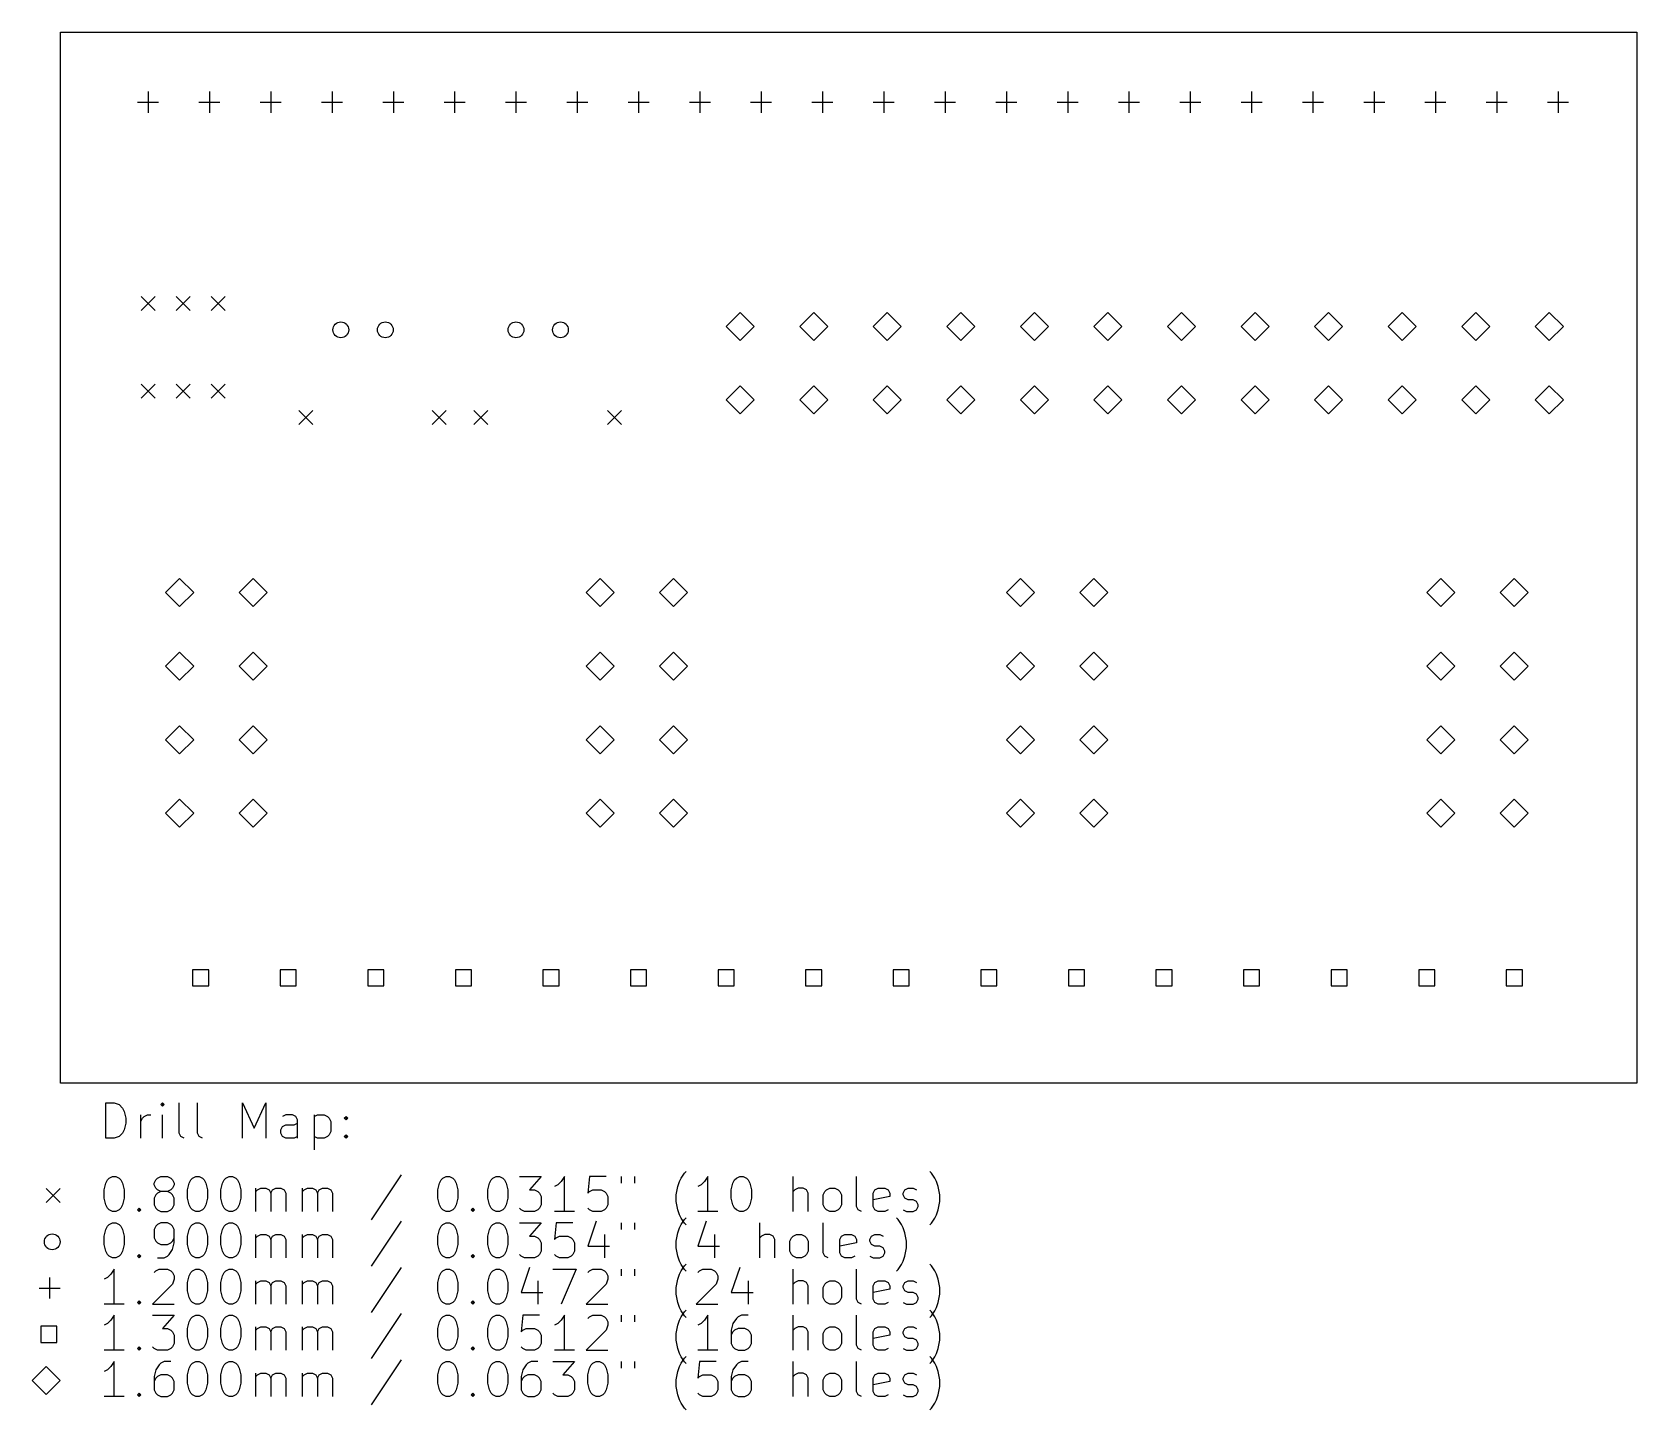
# Model space of a CAD drawing. Extents: x -1.6 to 90, y -78.7 to 0.
import ezdxf

# ---------------------------------------------------------------- set-up
doc = ezdxf.new("R2010")
doc.units = 0
doc.layers.add('BLACK', color=7, linetype='CONTINUOUS')

msp = doc.modelspace()

# ---------------------------------------------------------------- linework, layer by layer
at = {"layer": 'BLACK', "linetype": 'CONTINUOUS'}
for p, q in [((0, 0), (90, 0)), ((0, -60), (0, 0)), ((90, 0), (90, -60)), ((5, -3.4), (5, -4.6)), ((8.5, -3.4), (8.5, -4.6)), ((12, -3.4), (12, -4.6)), ((15.5, -3.4), (15.5, -4.6)), ((19, -3.4), (19, -4.6)), ((22.5, -3.4), (22.5, -4.6)), ((26, -3.4), (26, -4.6)), ((29.5, -3.4), (29.5, -4.6)), ((33, -3.4), (33, -4.6)), ((36.5, -3.4), (36.5, -4.6)), ((40, -3.4), (40, -4.6)), ((43.5, -3.4), (43.5, -4.6)), ((47, -3.4), (47, -4.6)), ((50.5, -3.4), (50.5, -4.6)), ((54, -3.4), (54, -4.6)), ((57.5, -3.4), (57.5, -4.6)), ((61, -3.4), (61, -4.6)), ((64.5, -3.4), (64.5, -4.6)), ((68, -3.4), (68, -4.6)), ((71.5, -3.4), (71.5, -4.6)), ((75, -3.4), (75, -4.6)), ((78.5, -3.4), (78.5, -4.6)), ((82, -3.4), (82, -4.6)), ((85.5, -3.4), (85.5, -4.6)), ((4.4, -4), (5.6, -4)), ((7.9, -4), (9.1, -4)), ((11.4, -4), (12.6, -4)), ((14.9, -4), (16.1, -4)), ((18.4, -4), (19.6, -4)), ((21.9, -4), (23.1, -4)), ((25.4, -4), (26.6, -4)), ((28.9, -4), (30.1, -4)), ((32.4, -4), (33.6, -4)), ((35.9, -4), (37.1, -4)), ((39.4, -4), (40.6, -4)), ((42.9, -4), (44.1, -4)), ((46.4, -4), (47.6, -4)), ((49.9, -4), (51.1, -4)), ((53.4, -4), (54.6, -4)), ((56.9, -4), (58.1, -4)), ((60.4, -4), (61.6, -4)), ((63.9, -4), (65.1, -4)), ((67.4, -4), (68.6, -4)), ((70.9, -4), (72.1, -4)), ((74.4, -4), (75.6, -4)), ((77.9, -4), (79.1, -4)), ((81.4, -4), (82.6, -4)), ((84.9, -4), (86.1, -4)), ((4.6, -15.1), (5.4, -15.9)), ((5.4, -15.1), (4.6, -15.9)), ((6.6, -15.1), (7.4, -15.9)), ((7.4, -15.1), (6.6, -15.9)), ((8.6, -15.1), (9.4, -15.9)), ((9.4, -15.1), (8.6, -15.9)), ((38.8, -16), (38, -16.8)), ((39.6, -16.8), (38.8, -16)), ((43, -16), (42.2, -16.8)), ((43.8, -16.8), (43, -16)), ((47.2, -16), (46.4, -16.8)), ((48, -16.8), (47.2, -16)), ((51.4, -16), (50.6, -16.8)), ((52.2, -16.8), (51.4, -16)), ((55.6, -16), (54.8, -16.8)), ((56.4, -16.8), (55.6, -16)), ((59.8, -16), (59, -16.8)), ((60.6, -16.8), (59.8, -16)), ((64, -16), (63.2, -16.8)), ((64.8, -16.8), (64, -16)), ((68.2, -16), (67.4, -16.8)), ((69, -16.8), (68.2, -16)), ((72.4, -16), (71.6, -16.8)), ((73.2, -16.8), (72.4, -16)), ((76.6, -16), (75.8, -16.8)), ((77.4, -16.8), (76.6, -16)), ((80.8, -16), (80, -16.8)), ((81.6, -16.8), (80.8, -16)), ((85, -16), (84.2, -16.8)), ((85.8, -16.8), (85, -16)), ((38, -16.8), (38.8, -17.6)), ((38.8, -17.6), (39.6, -16.8)), ((42.2, -16.8), (43, -17.6)), ((43, -17.6), (43.8, -16.8)), ((46.4, -16.8), (47.2, -17.6)), ((47.2, -17.6), (48, -16.8)), ((50.6, -16.8), (51.4, -17.6)), ((51.4, -17.6), (52.2, -16.8)), ((54.8, -16.8), (55.6, -17.6)), ((55.6, -17.6), (56.4, -16.8)), ((59, -16.8), (59.8, -17.6)), ((59.8, -17.6), (60.6, -16.8)), ((63.2, -16.8), (64, -17.6)), ((64, -17.6), (64.8, -16.8)), ((67.4, -16.8), (68.2, -17.6)), ((68.2, -17.6), (69, -16.8)), ((71.6, -16.8), (72.4, -17.6)), ((72.4, -17.6), (73.2, -16.8)), ((75.8, -16.8), (76.6, -17.6)), ((76.6, -17.6), (77.4, -16.8)), ((80, -16.8), (80.8, -17.6)), ((80.8, -17.6), (81.6, -16.8)), ((84.2, -16.8), (85, -17.6)), ((85, -17.6), (85.8, -16.8)), ((4.6, -20.1), (5.4, -20.9)), ((5.4, -20.1), (4.6, -20.9)), ((6.6, -20.1), (7.4, -20.9)), ((7.4, -20.1), (6.6, -20.9)), ((8.6, -20.1), (9.4, -20.9)), ((9.4, -20.1), (8.6, -20.9)), ((38.8, -20.2), (38, -21)), ((38, -21), (38.8, -21.8)), ((39.6, -21), (38.8, -20.2)), ((38.8, -21.8), (39.6, -21)), ((43, -20.2), (42.2, -21)), ((42.2, -21), (43, -21.8)), ((43.8, -21), (43, -20.2)), ((43, -21.8), (43.8, -21)), ((47.2, -20.2), (46.4, -21)), ((46.4, -21), (47.2, -21.8)), ((48, -21), (47.2, -20.2)), ((47.2, -21.8), (48, -21)), ((51.4, -20.2), (50.6, -21)), ((50.6, -21), (51.4, -21.8)), ((52.2, -21), (51.4, -20.2)), ((51.4, -21.8), (52.2, -21)), ((55.6, -20.2), (54.8, -21)), ((54.8, -21), (55.6, -21.8)), ((56.4, -21), (55.6, -20.2)), ((55.6, -21.8), (56.4, -21)), ((59.8, -20.2), (59, -21)), ((59, -21), (59.8, -21.8)), ((60.6, -21), (59.8, -20.2)), ((59.8, -21.8), (60.6, -21)), ((64, -20.2), (63.2, -21)), ((63.2, -21), (64, -21.8)), ((64.8, -21), (64, -20.2)), ((64, -21.8), (64.8, -21)), ((68.2, -20.2), (67.4, -21)), ((67.4, -21), (68.2, -21.8)), ((69, -21), (68.2, -20.2)), ((68.2, -21.8), (69, -21)), ((72.4, -20.2), (71.6, -21)), ((71.6, -21), (72.4, -21.8)), ((73.2, -21), (72.4, -20.2)), ((72.4, -21.8), (73.2, -21)), ((76.6, -20.2), (75.8, -21)), ((75.8, -21), (76.6, -21.8)), ((77.4, -21), (76.6, -20.2)), ((76.6, -21.8), (77.4, -21)), ((80.8, -20.2), (80, -21)), ((80, -21), (80.8, -21.8)), ((81.6, -21), (80.8, -20.2)), ((80.8, -21.8), (81.6, -21)), ((85, -20.2), (84.2, -21)), ((84.2, -21), (85, -21.8)), ((85.8, -21), (85, -20.2)), ((85, -21.8), (85.8, -21)), ((13.6, -21.6), (14.4, -22.4)), ((14.4, -21.6), (13.6, -22.4)), ((21.22, -21.6), (22.02, -22.4)), ((22.02, -21.6), (21.22, -22.4)), ((23.6, -21.6), (24.4, -22.4)), ((24.4, -21.6), (23.6, -22.4)), ((31.22, -21.6), (32.02, -22.4)), ((32.02, -21.6), (31.22, -22.4)), ((6.8, -31.2), (6, -32)), ((6, -32), (6.8, -32.8)), ((7.6, -32), (6.8, -31.2)), ((6.8, -32.8), (7.6, -32)), ((11, -31.2), (10.2, -32)), ((10.2, -32), (11, -32.8)), ((11.8, -32), (11, -31.2)), ((11, -32.8), (11.8, -32)), ((30.8, -31.2), (30, -32)), ((30, -32), (30.8, -32.8)), ((31.6, -32), (30.8, -31.2)), ((30.8, -32.8), (31.6, -32)), ((35, -31.2), (34.2, -32)), ((34.2, -32), (35, -32.8)), ((35.8, -32), (35, -31.2)), ((35, -32.8), (35.8, -32)), ((54.8, -31.2), (54, -32)), ((54, -32), (54.8, -32.8)), ((55.6, -32), (54.8, -31.2)), ((54.8, -32.8), (55.6, -32)), ((59, -31.2), (58.2, -32)), ((58.2, -32), (59, -32.8)), ((59.8, -32), (59, -31.2)), ((59, -32.8), (59.8, -32)), ((78.8, -31.2), (78, -32)), ((78, -32), (78.8, -32.8)), ((79.6, -32), (78.8, -31.2)), ((78.8, -32.8), (79.6, -32)), ((83, -31.2), (82.2, -32)), ((82.2, -32), (83, -32.8)), ((83.8, -32), (83, -31.2)), ((83, -32.8), (83.8, -32)), ((6.8, -35.4), (6, -36.2)), ((7.6, -36.2), (6.8, -35.4)), ((11, -35.4), (10.2, -36.2)), ((11.8, -36.2), (11, -35.4)), ((30.8, -35.4), (30, -36.2)), ((31.6, -36.2), (30.8, -35.4)), ((35, -35.4), (34.2, -36.2)), ((35.8, -36.2), (35, -35.4)), ((54.8, -35.4), (54, -36.2)), ((55.6, -36.2), (54.8, -35.4)), ((59, -35.4), (58.2, -36.2)), ((59.8, -36.2), (59, -35.4)), ((78.8, -35.4), (78, -36.2)), ((79.6, -36.2), (78.8, -35.4)), ((83, -35.4), (82.2, -36.2)), ((83.8, -36.2), (83, -35.4)), ((6, -36.2), (6.8, -37)), ((6.8, -37), (7.6, -36.2)), ((10.2, -36.2), (11, -37)), ((11, -37), (11.8, -36.2)), ((30, -36.2), (30.8, -37)), ((30.8, -37), (31.6, -36.2)), ((34.2, -36.2), (35, -37)), ((35, -37), (35.8, -36.2)), ((54, -36.2), (54.8, -37)), ((54.8, -37), (55.6, -36.2)), ((58.2, -36.2), (59, -37)), ((59, -37), (59.8, -36.2)), ((78, -36.2), (78.8, -37)), ((78.8, -37), (79.6, -36.2)), ((82.2, -36.2), (83, -37)), ((83, -37), (83.8, -36.2)), ((6.8, -39.6), (6, -40.4)), ((7.6, -40.4), (6.8, -39.6)), ((11, -39.6), (10.2, -40.4)), ((11.8, -40.4), (11, -39.6)), ((30.8, -39.6), (30, -40.4)), ((31.6, -40.4), (30.8, -39.6)), ((35, -39.6), (34.2, -40.4)), ((35.8, -40.4), (35, -39.6)), ((54.8, -39.6), (54, -40.4)), ((55.6, -40.4), (54.8, -39.6)), ((59, -39.6), (58.2, -40.4)), ((59.8, -40.4), (59, -39.6)), ((78.8, -39.6), (78, -40.4)), ((79.6, -40.4), (78.8, -39.6)), ((83, -39.6), (82.2, -40.4)), ((83.8, -40.4), (83, -39.6)), ((6, -40.4), (6.8, -41.2)), ((6.8, -41.2), (7.6, -40.4)), ((10.2, -40.4), (11, -41.2)), ((11, -41.2), (11.8, -40.4)), ((30, -40.4), (30.8, -41.2)), ((30.8, -41.2), (31.6, -40.4)), ((34.2, -40.4), (35, -41.2)), ((35, -41.2), (35.8, -40.4)), ((54, -40.4), (54.8, -41.2)), ((54.8, -41.2), (55.6, -40.4)), ((58.2, -40.4), (59, -41.2)), ((59, -41.2), (59.8, -40.4)), ((78, -40.4), (78.8, -41.2)), ((78.8, -41.2), (79.6, -40.4)), ((82.2, -40.4), (83, -41.2)), ((83, -41.2), (83.8, -40.4)), ((6.8, -43.8), (6, -44.6)), ((7.6, -44.6), (6.8, -43.8)), ((11, -43.8), (10.2, -44.6)), ((11.8, -44.6), (11, -43.8)), ((30.8, -43.8), (30, -44.6)), ((31.6, -44.6), (30.8, -43.8)), ((35, -43.8), (34.2, -44.6)), ((35.8, -44.6), (35, -43.8)), ((54.8, -43.8), (54, -44.6)), ((55.6, -44.6), (54.8, -43.8)), ((59, -43.8), (58.2, -44.6)), ((59.8, -44.6), (59, -43.8)), ((78.8, -43.8), (78, -44.6)), ((79.6, -44.6), (78.8, -43.8)), ((83, -43.8), (82.2, -44.6)), ((83.8, -44.6), (83, -43.8)), ((6, -44.6), (6.8, -45.4)), ((6.8, -45.4), (7.6, -44.6)), ((10.2, -44.6), (11, -45.4)), ((11, -45.4), (11.8, -44.6)), ((30, -44.6), (30.8, -45.4)), ((30.8, -45.4), (31.6, -44.6)), ((34.2, -44.6), (35, -45.4)), ((35, -45.4), (35.8, -44.6)), ((54, -44.6), (54.8, -45.4)), ((54.8, -45.4), (55.6, -44.6)), ((58.2, -44.6), (59, -45.4)), ((59, -45.4), (59.8, -44.6)), ((78, -44.6), (78.8, -45.4)), ((78.8, -45.4), (79.6, -44.6)), ((82.2, -44.6), (83, -45.4)), ((83, -45.4), (83.8, -44.6)), ((8.459624, -53.540376), (7.540376, -53.540376)), ((7.540376, -53.540376), (7.540376, -54.459624)), ((8.459624, -54.459624), (8.459624, -53.540376)), ((13.459624, -53.540376), (12.540376, -53.540376)), ((12.540376, -53.540376), (12.540376, -54.459624)), ((13.459624, -54.459624), (13.459624, -53.540376)), ((18.459624, -53.540376), (17.540376, -53.540376)), ((17.540376, -53.540376), (17.540376, -54.459624)), ((18.459624, -54.459624), (18.459624, -53.540376)), ((23.459624, -53.540376), (22.540376, -53.540376)), ((22.540376, -53.540376), (22.540376, -54.459624)), ((23.459624, -54.459624), (23.459624, -53.540376)), ((28.459624, -53.540376), (27.540376, -53.540376)), ((27.540376, -53.540376), (27.540376, -54.459624)), ((28.459624, -54.459624), (28.459624, -53.540376)), ((33.459624, -53.540376), (32.540376, -53.540376)), ((32.540376, -53.540376), (32.540376, -54.459624)), ((33.459624, -54.459624), (33.459624, -53.540376)), ((38.459624, -53.540376), (37.540376, -53.540376)), ((37.540376, -53.540376), (37.540376, -54.459624)), ((38.459624, -54.459624), (38.459624, -53.540376)), ((43.459624, -53.540376), (42.540376, -53.540376)), ((42.540376, -53.540376), (42.540376, -54.459624)), ((43.459624, -54.459624), (43.459624, -53.540376)), ((48.459624, -53.540376), (47.540376, -53.540376)), ((47.540376, -53.540376), (47.540376, -54.459624)), ((48.459624, -54.459624), (48.459624, -53.540376)), ((53.459624, -53.540376), (52.540376, -53.540376)), ((52.540376, -53.540376), (52.540376, -54.459624)), ((53.459624, -54.459624), (53.459624, -53.540376)), ((58.459624, -53.540376), (57.540376, -53.540376)), ((57.540376, -53.540376), (57.540376, -54.459624)), ((58.459624, -54.459624), (58.459624, -53.540376)), ((63.459624, -53.540376), (62.540376, -53.540376)), ((62.540376, -53.540376), (62.540376, -54.459624)), ((63.459624, -54.459624), (63.459624, -53.540376)), ((68.459624, -53.540376), (67.540376, -53.540376)), ((67.540376, -53.540376), (67.540376, -54.459624)), ((68.459624, -54.459624), (68.459624, -53.540376)), ((73.459624, -53.540376), (72.540376, -53.540376)), ((72.540376, -53.540376), (72.540376, -54.459624)), ((73.459624, -54.459624), (73.459624, -53.540376)), ((78.459624, -53.540376), (77.540376, -53.540376)), ((77.540376, -53.540376), (77.540376, -54.459624)), ((78.459624, -54.459624), (78.459624, -53.540376)), ((83.459624, -53.540376), (82.540376, -53.540376)), ((82.540376, -53.540376), (82.540376, -54.459624)), ((83.459624, -54.459624), (83.459624, -53.540376)), ((7.540376, -54.459624), (8.459624, -54.459624)), ((12.540376, -54.459624), (13.459624, -54.459624)), ((17.540376, -54.459624), (18.459624, -54.459624)), ((22.540376, -54.459624), (23.459624, -54.459624)), ((27.540376, -54.459624), (28.459624, -54.459624)), ((32.540376, -54.459624), (33.459624, -54.459624)), ((37.540376, -54.459624), (38.459624, -54.459624)), ((42.540376, -54.459624), (43.459624, -54.459624)), ((47.540376, -54.459624), (48.459624, -54.459624)), ((52.540376, -54.459624), (53.459624, -54.459624)), ((57.540376, -54.459624), (58.459624, -54.459624)), ((62.540376, -54.459624), (63.459624, -54.459624)), ((67.540376, -54.459624), (68.459624, -54.459624)), ((72.540376, -54.459624), (73.459624, -54.459624)), ((77.540376, -54.459624), (78.459624, -54.459624)), ((82.540376, -54.459624), (83.459624, -54.459624)), ((90, -60), (0, -60)), ((2.582768, -63.139838), (2.582768, -61.139838)), ((2.582768, -61.139838), (3.058958, -61.139838)), ((3.058958, -61.139838), (3.344673, -61.235076)), ((3.344673, -61.235076), (3.535149, -61.425552)), ((5.820863, -61.139838), (5.725625, -61.235076)), ((5.725625, -61.235076), (5.820863, -61.330314)), ((5.916101, -61.235076), (5.820863, -61.139838)), ((5.820863, -61.139838), (5.820863, -61.330314)), ((5.820863, -61.330314), (5.916101, -61.235076)), ((6.773244, -62.854123), (6.773244, -61.139838)), ((7.820863, -62.854123), (7.820863, -61.139838)), ((10.392292, -63.139838), (10.392292, -61.139838)), ((10.392292, -61.139838), (11.058959, -62.568409)), ((11.058959, -62.568409), (11.725625, -61.139838)), ((11.725625, -61.139838), (11.725625, -63.139838)), ((3.535149, -61.425552), (3.630387, -61.616028)), ((3.630387, -61.616028), (3.725625, -61.99698)), ((3.725625, -62.282695), (3.630387, -62.663647)), ((3.725625, -61.99698), (3.725625, -62.282695)), ((4.582768, -63.139838), (4.582768, -61.806504)), ((4.582768, -62.187457), (4.678006, -61.99698)), ((4.678006, -61.99698), (4.773244, -61.901742)), ((4.773244, -61.901742), (4.96372, -61.806504)), ((4.96372, -61.806504), (5.154197, -61.806504)), ((5.820863, -63.139838), (5.820863, -61.806504)), ((12.868482, -61.806504), (12.678006, -61.901742)), ((13.249435, -61.806504), (12.868482, -61.806504)), ((13.439911, -61.901742), (13.249435, -61.806504)), ((13.344673, -62.377933), (13.535149, -62.282695)), ((13.535149, -62.092219), (13.439911, -61.901742)), ((13.535149, -63.139838), (13.535149, -62.092219)), ((14.48753, -61.806504), (14.48753, -63.806504)), ((14.48753, -61.901742), (14.678006, -61.806504)), ((14.678006, -61.806504), (15.058959, -61.806504)), ((15.058959, -61.806504), (15.249435, -61.901742)), ((15.249435, -61.901742), (15.344673, -61.99698)), ((15.344673, -61.99698), (15.439911, -62.187457)), ((15.439911, -62.187457), (15.439911, -62.758885)), ((16.201816, -61.99698), (16.297054, -61.901742)), ((16.297054, -62.092219), (16.201816, -61.99698)), ((16.297054, -61.901742), (16.392292, -61.99698)), ((16.297054, -61.901742), (16.297054, -62.092219)), ((16.392292, -61.99698), (16.297054, -62.092219)), ((3.058958, -63.139838), (2.582768, -63.139838)), ((3.344673, -63.0446), (3.058958, -63.139838)), ((3.535149, -62.854123), (3.344673, -63.0446)), ((3.630387, -62.663647), (3.535149, -62.854123)), ((6.868482, -63.0446), (6.773244, -62.854123)), ((7.058958, -63.139838), (6.868482, -63.0446)), ((7.916101, -63.0446), (7.820863, -62.854123)), ((8.106577, -63.139838), (7.916101, -63.0446)), ((12.582768, -62.663647), (12.678006, -62.473171)), ((12.582768, -62.854123), (12.582768, -62.663647)), ((12.678006, -63.0446), (12.582768, -62.854123)), ((12.678006, -62.473171), (12.868482, -62.377933)), ((12.868482, -63.139838), (12.678006, -63.0446)), ((12.868482, -62.377933), (13.344673, -62.377933)), ((13.344673, -63.139838), (12.868482, -63.139838)), ((13.535149, -63.0446), (13.344673, -63.139838)), ((14.678006, -63.139838), (14.48753, -63.0446)), ((15.058959, -63.139838), (14.678006, -63.139838)), ((15.249435, -63.0446), (15.058959, -63.139838)), ((15.344673, -62.949361), (15.249435, -63.0446)), ((15.439911, -62.758885), (15.344673, -62.949361)), ((16.201816, -63.0446), (16.297054, -62.949361)), ((16.297054, -63.139838), (16.201816, -63.0446)), ((16.297054, -62.949361), (16.392292, -63.0446)), ((16.297054, -62.949361), (16.297054, -63.139838)), ((16.392292, -63.0446), (16.297054, -63.139838)), ((2.48753, -66.101742), (2.582768, -65.72079)), ((2.582768, -65.72079), (2.678006, -65.530314)), ((2.678006, -65.530314), (2.773244, -65.435076)), ((2.773244, -65.435076), (2.96372, -65.339838)), ((2.96372, -65.339838), (3.154197, -65.339838)), ((3.154197, -65.339838), (3.344673, -65.435076)), ((3.344673, -65.435076), (3.439911, -65.530314)), ((3.439911, -65.530314), (3.535149, -65.72079)), ((3.535149, -65.72079), (3.630387, -66.101742)), ((5.344673, -65.72079), (5.439911, -65.530314)), ((5.344673, -65.816028), (5.344673, -65.72079)), ((5.439911, -66.006504), (5.344673, -65.816028)), ((5.439911, -65.530314), (5.535149, -65.435076)), ((5.535149, -65.435076), (5.725625, -65.339838)), ((5.725625, -65.339838), (6.106578, -65.339838)), ((6.106578, -65.339838), (6.297054, -65.435076)), ((6.297054, -65.435076), (6.392292, -65.530314)), ((6.392292, -65.530314), (6.48753, -65.72079)), ((6.48753, -65.816028), (6.392292, -66.006504)), ((6.48753, -65.72079), (6.48753, -65.816028)), ((7.249435, -66.101742), (7.344673, -65.72079)), ((7.344673, -65.72079), (7.439911, -65.530314)), ((7.439911, -65.530314), (7.535149, -65.435076)), ((7.535149, -65.435076), (7.725625, -65.339838)), ((7.725625, -65.339838), (7.916102, -65.339838)), ((7.916102, -65.339838), (8.106578, -65.435076)), ((8.106578, -65.435076), (8.201816, -65.530314)), ((8.201816, -65.530314), (8.297054, -65.72079)), ((8.297054, -65.72079), (8.392292, -66.101742)), ((9.154197, -66.101742), (9.249435, -65.72079)), ((9.249435, -65.72079), (9.344673, -65.530314)), ((9.344673, -65.530314), (9.439911, -65.435076)), ((9.439911, -65.435076), (9.630387, -65.339838)), ((9.630387, -65.339838), (9.820864, -65.339838)), ((9.820864, -65.339838), (10.01134, -65.435076)), ((10.01134, -65.435076), (10.106578, -65.530314)), ((10.106578, -65.530314), (10.201816, -65.72079)), ((10.201816, -65.72079), (10.297054, -66.101742)), ((19.439912, -65.2446), (17.725627, -67.816028)), ((21.535151, -66.101742), (21.630389, -65.72079)), ((21.630389, -65.72079), (21.725627, -65.530314)), ((21.725627, -65.530314), (21.820865, -65.435076)), ((21.820865, -65.435076), (22.011341, -65.339838)), ((22.011341, -65.339838), (22.201818, -65.339838)), ((22.201818, -65.339838), (22.392294, -65.435076)), ((22.392294, -65.435076), (22.487532, -65.530314)), ((22.487532, -65.530314), (22.58277, -65.72079)), ((22.58277, -65.72079), (22.678008, -66.101742)), ((24.392294, -66.101742), (24.487532, -65.72079)), ((24.487532, -65.72079), (24.58277, -65.530314)), ((24.58277, -65.530314), (24.678008, -65.435076)), ((24.678008, -65.435076), (24.868484, -65.339838)), ((24.868484, -65.339838), (25.058961, -65.339838)), ((25.058961, -65.339838), (25.249437, -65.435076)), ((25.249437, -65.435076), (25.344675, -65.530314)), ((25.344675, -65.530314), (25.439913, -65.72079)), ((25.439913, -65.72079), (25.535151, -66.101742)), ((26.201818, -65.339838), (27.439913, -65.339838)), ((27.439913, -65.339838), (26.773246, -66.101742)), ((28.392294, -65.816028), (28.201818, -65.911266)), ((28.58277, -65.625552), (28.392294, -65.816028)), ((28.773246, -65.339838), (28.58277, -65.625552)), ((28.773246, -67.339838), (28.773246, -65.339838)), ((30.201818, -65.339838), (30.10658, -66.292219)), ((31.154199, -65.339838), (30.201818, -65.339838)), ((32.011342, -65.339838), (32.011342, -65.72079)), ((32.773247, -65.339838), (32.773247, -65.72079)), ((35.1542, -66.387457), (35.249438, -65.911266)), ((35.249438, -65.911266), (35.344676, -65.625552)), ((35.344676, -65.625552), (35.439914, -65.435076)), ((35.439914, -65.435076), (35.63039, -65.149361)), ((35.63039, -65.149361), (35.725629, -65.054123)), ((36.582771, -65.816028), (36.392295, -65.911266)), ((36.773247, -65.625552), (36.582771, -65.816028)), ((36.963723, -65.339838), (36.773247, -65.625552)), ((36.963723, -67.339838), (36.963723, -65.339838)), ((38.297057, -66.101742), (38.392295, -65.72079)), ((38.392295, -65.72079), (38.487533, -65.530314)), ((38.487533, -65.530314), (38.582771, -65.435076)), ((38.582771, -65.435076), (38.773247, -65.339838)), ((38.773247, -65.339838), (38.963724, -65.339838)), ((38.963724, -65.339838), (39.1542, -65.435076)), ((39.1542, -65.435076), (39.249438, -65.530314)), ((39.249438, -65.530314), (39.344676, -65.72079)), ((39.344676, -65.72079), (39.439914, -66.101742)), ((41.820867, -67.339838), (41.820867, -65.339838)), ((45.439915, -67.054123), (45.439915, -65.339838)), ((49.72563, -65.149361), (49.630392, -65.054123)), ((49.916106, -65.435076), (49.72563, -65.149361)), ((50.011344, -65.625552), (49.916106, -65.435076)), ((50.106582, -65.911266), (50.011344, -65.625552)), ((50.20182, -66.387457), (50.106582, -65.911266)), ((-0.825, -66.025), (-0.025, -66.825)), ((-0.025, -66.025), (-0.825, -66.825)), ((2.48753, -66.577933), (2.48753, -66.101742)), ((2.582768, -66.958885), (2.48753, -66.577933)), ((3.630387, -66.577933), (3.535149, -66.958885)), ((3.630387, -66.101742), (3.630387, -66.577933)), ((5.439911, -66.387457), (5.344673, -66.577933)), ((5.344673, -66.577933), (5.344673, -66.958885)), ((5.535149, -66.101742), (5.439911, -66.006504)), ((5.535149, -66.292219), (5.439911, -66.387457)), ((5.725625, -66.19698), (5.535149, -66.101742)), ((5.725625, -66.19698), (5.535149, -66.292219)), ((6.106578, -66.19698), (5.725625, -66.19698)), ((6.297054, -66.101742), (6.106578, -66.19698)), ((6.297054, -66.292219), (6.106578, -66.19698)), ((6.392292, -66.006504), (6.297054, -66.101742)), ((6.392292, -66.387457), (6.297054, -66.292219)), ((6.48753, -66.577933), (6.392292, -66.387457)), ((6.48753, -66.958885), (6.48753, -66.577933)), ((7.249435, -66.577933), (7.249435, -66.101742)), ((7.344673, -66.958885), (7.249435, -66.577933)), ((8.392292, -66.577933), (8.297054, -66.958885)), ((8.392292, -66.101742), (8.392292, -66.577933)), ((9.154197, -66.577933), (9.154197, -66.101742)), ((9.249435, -66.958885), (9.154197, -66.577933)), ((10.297054, -66.577933), (10.201816, -66.958885)), ((10.297054, -66.101742), (10.297054, -66.577933)), ((11.154197, -67.339838), (11.154197, -66.006504)), ((11.154197, -66.19698), (11.249435, -66.101742)), ((11.249435, -66.101742), (11.439911, -66.006504)), ((11.439911, -66.006504), (11.725626, -66.006504)), ((11.725626, -66.006504), (11.916102, -66.101742)), ((11.916102, -66.101742), (12.01134, -66.292219)), ((12.01134, -66.292219), (12.106578, -66.101742)), ((12.01134, -66.292219), (12.01134, -67.339838)), ((12.106578, -66.101742), (12.297054, -66.006504)), ((12.297054, -66.006504), (12.582768, -66.006504)), ((12.582768, -66.006504), (12.773245, -66.101742)), ((12.773245, -66.101742), (12.868483, -66.292219)), ((12.868483, -66.292219), (12.868483, -67.339838)), ((13.820864, -67.339838), (13.820864, -66.006504)), ((13.820864, -66.19698), (13.916102, -66.101742)), ((13.916102, -66.101742), (14.106578, -66.006504)), ((14.106578, -66.006504), (14.392293, -66.006504)), ((14.392293, -66.006504), (14.582769, -66.101742)), ((14.582769, -66.101742), (14.678007, -66.292219)), ((14.678007, -66.292219), (14.773245, -66.101742)), ((14.678007, -66.292219), (14.678007, -67.339838)), ((14.773245, -66.101742), (14.963721, -66.006504)), ((14.963721, -66.006504), (15.249435, -66.006504)), ((15.249435, -66.006504), (15.439912, -66.101742)), ((15.439912, -66.101742), (15.53515, -66.292219)), ((15.53515, -66.292219), (15.53515, -67.339838)), ((21.535151, -66.577933), (21.535151, -66.101742)), ((21.630389, -66.958885), (21.535151, -66.577933)), ((22.678008, -66.577933), (22.58277, -66.958885)), ((22.678008, -66.101742), (22.678008, -66.577933)), ((24.392294, -66.577933), (24.392294, -66.101742)), ((24.487532, -66.958885), (24.392294, -66.577933)), ((25.535151, -66.577933), (25.439913, -66.958885)), ((25.535151, -66.101742), (25.535151, -66.577933)), ((26.773246, -66.101742), (27.058961, -66.101742)), ((27.058961, -66.101742), (27.249437, -66.19698)), ((27.249437, -66.19698), (27.344675, -66.292219)), ((27.344675, -66.292219), (27.439913, -66.482695)), ((27.439913, -66.482695), (27.439913, -66.958885)), ((30.10658, -66.292219), (30.201818, -66.19698)), ((30.201818, -66.19698), (30.392294, -66.101742)), ((30.392294, -66.101742), (30.868485, -66.101742)), ((30.868485, -66.101742), (31.058961, -66.19698)), ((31.058961, -66.19698), (31.154199, -66.292219)), ((31.154199, -66.292219), (31.249437, -66.482695)), ((31.249437, -66.482695), (31.249437, -66.958885)), ((35.1542, -66.768409), (35.1542, -66.387457)), ((35.249438, -67.2446), (35.1542, -66.768409)), ((38.297057, -66.577933), (38.297057, -66.101742)), ((38.392295, -66.958885), (38.297057, -66.577933)), ((39.439914, -66.577933), (39.344676, -66.958885)), ((39.439914, -66.101742), (39.439914, -66.577933)), ((41.916105, -66.101742), (41.820867, -66.19698)), ((42.106581, -66.006504), (41.916105, -66.101742)), ((42.392296, -66.006504), (42.106581, -66.006504)), ((42.582772, -66.101742), (42.392296, -66.006504)), ((42.67801, -66.292219), (42.582772, -66.101742)), ((42.67801, -67.339838), (42.67801, -66.292219)), ((43.535153, -66.387457), (43.630391, -66.19698)), ((43.535153, -66.958885), (43.535153, -66.387457)), ((43.630391, -66.19698), (43.725629, -66.101742)), ((43.725629, -66.101742), (43.916105, -66.006504)), ((43.916105, -66.006504), (44.20182, -66.006504)), ((44.20182, -66.006504), (44.392296, -66.101742)), ((44.392296, -66.101742), (44.487534, -66.19698)), ((44.487534, -66.19698), (44.582772, -66.387457)), ((44.582772, -66.387457), (44.582772, -66.958885)), ((46.392296, -66.292219), (46.487534, -66.101742)), ((46.392296, -67.054123), (46.392296, -66.292219)), ((47.344677, -66.482695), (46.392296, -66.673171)), ((46.487534, -66.101742), (46.67801, -66.006504)), ((46.67801, -66.006504), (47.058963, -66.006504)), ((47.058963, -66.006504), (47.249439, -66.101742)), ((47.249439, -66.101742), (47.344677, -66.292219)), ((47.344677, -66.292219), (47.344677, -66.482695)), ((48.106582, -66.292219), (48.20182, -66.101742)), ((48.106582, -66.387457), (48.106582, -66.292219)), ((48.20182, -66.577933), (48.106582, -66.387457)), ((48.20182, -66.101742), (48.392296, -66.006504)), ((48.392296, -66.673171), (48.20182, -66.577933)), ((48.392296, -66.006504), (48.67801, -66.006504)), ((48.67801, -66.673171), (48.392296, -66.673171)), ((48.67801, -66.006504), (48.868487, -66.101742)), ((48.868487, -66.768409), (48.67801, -66.673171)), ((48.963725, -66.958885), (48.868487, -66.768409)), ((50.106582, -67.2446), (50.20182, -66.768409)), ((50.20182, -66.768409), (50.20182, -66.387457)), ((2.678006, -67.149361), (2.582768, -66.958885)), ((2.773244, -67.2446), (2.678006, -67.149361)), ((2.96372, -67.339838), (2.773244, -67.2446)), ((3.154197, -67.339838), (2.96372, -67.339838)), ((3.344673, -67.2446), (3.154197, -67.339838)), ((3.439911, -67.149361), (3.344673, -67.2446)), ((3.535149, -66.958885), (3.439911, -67.149361)), ((4.392292, -67.2446), (4.48753, -67.149361)), ((4.48753, -67.339838), (4.392292, -67.2446)), ((4.48753, -67.149361), (4.582768, -67.2446)), ((4.48753, -67.149361), (4.48753, -67.339838)), ((4.582768, -67.2446), (4.48753, -67.339838)), ((5.344673, -66.958885), (5.439911, -67.149361)), ((5.439911, -67.149361), (5.535149, -67.2446)), ((5.535149, -67.2446), (5.725625, -67.339838)), ((5.725625, -67.339838), (6.106578, -67.339838)), ((6.106578, -67.339838), (6.297054, -67.2446)), ((6.297054, -67.2446), (6.392292, -67.149361)), ((6.392292, -67.149361), (6.48753, -66.958885)), ((7.439911, -67.149361), (7.344673, -66.958885)), ((7.535149, -67.2446), (7.439911, -67.149361)), ((7.725625, -67.339838), (7.535149, -67.2446)), ((7.916102, -67.339838), (7.725625, -67.339838)), ((8.106578, -67.2446), (7.916102, -67.339838)), ((8.201816, -67.149361), (8.106578, -67.2446)), ((8.297054, -66.958885), (8.201816, -67.149361)), ((9.344673, -67.149361), (9.249435, -66.958885)), ((9.439911, -67.2446), (9.344673, -67.149361)), ((9.630387, -67.339838), (9.439911, -67.2446)), ((9.820864, -67.339838), (9.630387, -67.339838)), ((10.01134, -67.2446), (9.820864, -67.339838)), ((10.106578, -67.149361), (10.01134, -67.2446)), ((10.201816, -66.958885), (10.106578, -67.149361)), ((21.725627, -67.149361), (21.630389, -66.958885)), ((21.820865, -67.2446), (21.725627, -67.149361)), ((22.011341, -67.339838), (21.820865, -67.2446)), ((22.201818, -67.339838), (22.011341, -67.339838)), ((22.392294, -67.2446), (22.201818, -67.339838)), ((22.487532, -67.149361), (22.392294, -67.2446)), ((22.58277, -66.958885), (22.487532, -67.149361)), ((23.439913, -67.2446), (23.535151, -67.149361)), ((23.535151, -67.339838), (23.439913, -67.2446)), ((23.535151, -67.149361), (23.630389, -67.2446)), ((23.535151, -67.149361), (23.535151, -67.339838)), ((23.630389, -67.2446), (23.535151, -67.339838)), ((24.58277, -67.149361), (24.487532, -66.958885)), ((24.678008, -67.2446), (24.58277, -67.149361)), ((24.868484, -67.339838), (24.678008, -67.2446)), ((25.058961, -67.339838), (24.868484, -67.339838)), ((25.249437, -67.2446), (25.058961, -67.339838)), ((25.344675, -67.149361), (25.249437, -67.2446)), ((25.439913, -66.958885), (25.344675, -67.149361)), ((26.297056, -67.2446), (26.201818, -67.149361)), ((26.487532, -67.339838), (26.297056, -67.2446)), ((27.058961, -67.339838), (26.487532, -67.339838)), ((27.249437, -67.2446), (27.058961, -67.339838)), ((27.344675, -67.149361), (27.249437, -67.2446)), ((27.439913, -66.958885), (27.344675, -67.149361)), ((29.344675, -67.339838), (28.201818, -67.339838)), ((30.201818, -67.2446), (30.10658, -67.149361)), ((30.392294, -67.339838), (30.201818, -67.2446)), ((30.868485, -67.339838), (30.392294, -67.339838)), ((31.058961, -67.2446), (30.868485, -67.339838)), ((31.154199, -67.149361), (31.058961, -67.2446)), ((31.249437, -66.958885), (31.154199, -67.149361)), ((35.344676, -67.530314), (35.249438, -67.2446)), ((35.439914, -67.72079), (35.344676, -67.530314)), ((35.63039, -68.006504), (35.439914, -67.72079)), ((35.439914, -68.075076), (35.63039, -67.789361)), ((35.63039, -67.789361), (35.725629, -67.694123)), ((37.535152, -67.339838), (36.392295, -67.339838)), ((38.487533, -67.149361), (38.392295, -66.958885)), ((38.582771, -67.2446), (38.487533, -67.149361)), ((38.773247, -67.339838), (38.582771, -67.2446)), ((38.963724, -67.339838), (38.773247, -67.339838)), ((39.1542, -67.2446), (38.963724, -67.339838)), ((39.249438, -67.149361), (39.1542, -67.2446)), ((39.344676, -66.958885), (39.249438, -67.149361)), ((43.630391, -67.149361), (43.535153, -66.958885)), ((43.725629, -67.2446), (43.630391, -67.149361)), ((43.916105, -67.339838), (43.725629, -67.2446)), ((44.20182, -67.339838), (43.916105, -67.339838)), ((44.392296, -67.2446), (44.20182, -67.339838)), ((44.487534, -67.149361), (44.392296, -67.2446)), ((44.582772, -66.958885), (44.487534, -67.149361)), ((45.535153, -67.2446), (45.439915, -67.054123)), ((45.725629, -67.339838), (45.535153, -67.2446)), ((46.487534, -67.2446), (46.392296, -67.054123)), ((46.67801, -67.339838), (46.487534, -67.2446)), ((47.058963, -67.339838), (46.67801, -67.339838)), ((47.249439, -67.2446), (47.058963, -67.339838)), ((47.820868, -67.789361), (47.72563, -67.694123)), ((48.011344, -68.075076), (47.820868, -67.789361)), ((48.106582, -67.2446), (48.297058, -67.339838)), ((48.297058, -67.339838), (48.67801, -67.339838)), ((48.67801, -67.339838), (48.868487, -67.2446)), ((48.868487, -67.2446), (48.963725, -67.054123)), ((48.963725, -67.054123), (48.963725, -66.958885)), ((49.72563, -68.006504), (49.916106, -67.72079)), ((49.916106, -67.72079), (50.011344, -67.530314)), ((50.011344, -67.530314), (50.106582, -67.2446)), ((2.48753, -68.741742), (2.582768, -68.36079)), ((2.582768, -68.36079), (2.678006, -68.170314)), ((2.678006, -68.170314), (2.773244, -68.075076)), ((2.773244, -68.075076), (2.96372, -67.979838)), ((2.96372, -67.979838), (3.154197, -67.979838)), ((3.154197, -67.979838), (3.344673, -68.075076)), ((3.344673, -68.075076), (3.439911, -68.170314)), ((3.439911, -68.170314), (3.535149, -68.36079)), ((3.535149, -68.36079), (3.630387, -68.741742)), ((5.439911, -68.170314), (5.344673, -68.36079)), ((5.344673, -68.36079), (5.344673, -68.83698)), ((5.535149, -68.075076), (5.439911, -68.170314)), ((5.725625, -67.979838), (5.535149, -68.075076)), ((6.106578, -67.979838), (5.725625, -67.979838)), ((6.297054, -68.075076), (6.106578, -67.979838)), ((6.392292, -68.170314), (6.297054, -68.075076)), ((6.48753, -68.36079), (6.392292, -68.170314)), ((6.48753, -69.122695), (6.48753, -68.36079)), ((7.249435, -68.741742), (7.344673, -68.36079)), ((7.344673, -68.36079), (7.439911, -68.170314)), ((7.439911, -68.170314), (7.535149, -68.075076)), ((7.535149, -68.075076), (7.725625, -67.979838)), ((7.725625, -67.979838), (7.916102, -67.979838)), ((7.916102, -67.979838), (8.106578, -68.075076)), ((8.106578, -68.075076), (8.201816, -68.170314)), ((8.201816, -68.170314), (8.297054, -68.36079)), ((8.297054, -68.36079), (8.392292, -68.741742)), ((9.154197, -68.741742), (9.249435, -68.36079)), ((9.249435, -68.36079), (9.344673, -68.170314)), ((9.344673, -68.170314), (9.439911, -68.075076)), ((9.439911, -68.075076), (9.630387, -67.979838)), ((9.630387, -67.979838), (9.820864, -67.979838)), ((9.820864, -67.979838), (10.01134, -68.075076)), ((10.01134, -68.075076), (10.106578, -68.170314)), ((10.106578, -68.170314), (10.201816, -68.36079)), ((10.201816, -68.36079), (10.297054, -68.741742)), ((11.154197, -69.979838), (11.154197, -68.646504)), ((11.249435, -68.741742), (11.439911, -68.646504)), ((11.439911, -68.646504), (11.725626, -68.646504)), ((11.725626, -68.646504), (11.916102, -68.741742)), ((12.106578, -68.741742), (12.297054, -68.646504)), ((12.297054, -68.646504), (12.582768, -68.646504)), ((12.582768, -68.646504), (12.773245, -68.741742)), ((13.820864, -69.979838), (13.820864, -68.646504)), ((13.916102, -68.741742), (14.106578, -68.646504)), ((14.106578, -68.646504), (14.392293, -68.646504)), ((14.392293, -68.646504), (14.582769, -68.741742)), ((14.773245, -68.741742), (14.963721, -68.646504)), ((14.963721, -68.646504), (15.249435, -68.646504)), ((15.249435, -68.646504), (15.439912, -68.741742)), ((19.439912, -67.8846), (17.725627, -70.456028)), ((21.535151, -68.741742), (21.630389, -68.36079)), ((21.630389, -68.36079), (21.725627, -68.170314)), ((21.725627, -68.170314), (21.820865, -68.075076)), ((21.820865, -68.075076), (22.011341, -67.979838)), ((22.011341, -67.979838), (22.201818, -67.979838)), ((22.201818, -67.979838), (22.392294, -68.075076)), ((22.392294, -68.075076), (22.487532, -68.170314)), ((22.487532, -68.170314), (22.58277, -68.36079)), ((22.58277, -68.36079), (22.678008, -68.741742)), ((24.392294, -68.741742), (24.487532, -68.36079)), ((24.487532, -68.36079), (24.58277, -68.170314)), ((24.58277, -68.170314), (24.678008, -68.075076)), ((24.678008, -68.075076), (24.868484, -67.979838)), ((24.868484, -67.979838), (25.058961, -67.979838)), ((25.058961, -67.979838), (25.249437, -68.075076)), ((25.249437, -68.075076), (25.344675, -68.170314)), ((25.344675, -68.170314), (25.439913, -68.36079)), ((25.439913, -68.36079), (25.535151, -68.741742)), ((26.201818, -67.979838), (27.439913, -67.979838)), ((27.439913, -67.979838), (26.773246, -68.741742)), ((28.297056, -67.979838), (28.201818, -68.932219)), ((29.249437, -67.979838), (28.297056, -67.979838)), ((30.58277, -67.8846), (30.10658, -69.313171)), ((31.058961, -68.646504), (31.058961, -69.979838)), ((32.011342, -67.979838), (32.011342, -68.36079)), ((32.773247, -67.979838), (32.773247, -68.36079)), ((35.1542, -69.027457), (35.249438, -68.551266)), ((35.249438, -68.551266), (35.344676, -68.265552)), ((35.344676, -68.265552), (35.439914, -68.075076)), ((35.725629, -68.101742), (35.63039, -68.006504)), ((36.868485, -67.8846), (36.392295, -69.313171)), ((37.344676, -68.646504), (37.344676, -69.979838)), ((39.916105, -69.979838), (39.916105, -67.979838)), ((40.201819, -68.646504), (40.011343, -68.741742)), ((40.487534, -68.646504), (40.201819, -68.646504)), ((40.67801, -68.741742), (40.487534, -68.646504)), ((41.820867, -68.741742), (42.011343, -68.646504)), ((42.011343, -68.646504), (42.297058, -68.646504)), ((42.297058, -68.646504), (42.487534, -68.741742)), ((43.535153, -69.694123), (43.535153, -67.979838)), ((44.582772, -68.741742), (44.773248, -68.646504)), ((44.773248, -68.646504), (45.154201, -68.646504)), ((45.154201, -68.646504), (45.344677, -68.741742)), ((46.297058, -68.741742), (46.487534, -68.646504)), ((46.487534, -68.646504), (46.773248, -68.646504)), ((46.773248, -68.646504), (46.963725, -68.741742)), ((48.106582, -68.265552), (48.011344, -68.075076)), ((48.20182, -68.551266), (48.106582, -68.265552)), ((48.297058, -69.027457), (48.20182, -68.551266)), ((49.630392, -68.101742), (49.72563, -68.006504)), ((2.48753, -69.217933), (2.48753, -68.741742)), ((2.582768, -69.598885), (2.48753, -69.217933)), ((2.678006, -69.789361), (2.582768, -69.598885)), ((3.535149, -69.598885), (3.439911, -69.789361)), ((3.630387, -69.217933), (3.535149, -69.598885)), ((3.630387, -68.741742), (3.630387, -69.217933)), ((5.344673, -68.83698), (5.439911, -69.027457)), ((5.439911, -69.027457), (5.535149, -69.122695)), ((5.535149, -69.122695), (5.725625, -69.217933)), ((5.725625, -69.217933), (6.106578, -69.217933)), ((6.106578, -69.217933), (6.297054, -69.122695)), ((6.201816, -69.789361), (6.392292, -69.503647)), ((6.297054, -69.122695), (6.392292, -69.027457)), ((6.392292, -69.027457), (6.48753, -68.83698)), ((6.392292, -69.503647), (6.48753, -69.122695)), ((7.249435, -69.217933), (7.249435, -68.741742)), ((7.344673, -69.598885), (7.249435, -69.217933)), ((7.439911, -69.789361), (7.344673, -69.598885)), ((8.297054, -69.598885), (8.201816, -69.789361)), ((8.392292, -69.217933), (8.297054, -69.598885)), ((8.392292, -68.741742), (8.392292, -69.217933)), ((9.154197, -69.217933), (9.154197, -68.741742)), ((9.249435, -69.598885), (9.154197, -69.217933)), ((9.344673, -69.789361), (9.249435, -69.598885)), ((10.201816, -69.598885), (10.106578, -69.789361)), ((10.297054, -69.217933), (10.201816, -69.598885)), ((10.297054, -68.741742), (10.297054, -69.217933)), ((11.154197, -68.83698), (11.249435, -68.741742)), ((11.916102, -68.741742), (12.01134, -68.932219)), ((12.01134, -68.932219), (12.106578, -68.741742)), ((12.01134, -68.932219), (12.01134, -69.979838)), ((12.773245, -68.741742), (12.868483, -68.932219)), ((12.868483, -68.932219), (12.868483, -69.979838)), ((13.820864, -68.83698), (13.916102, -68.741742)), ((14.582769, -68.741742), (14.678007, -68.932219)), ((14.678007, -68.932219), (14.773245, -68.741742)), ((14.678007, -68.932219), (14.678007, -69.979838)), ((15.439912, -68.741742), (15.53515, -68.932219)), ((15.53515, -68.932219), (15.53515, -69.979838)), ((21.535151, -69.217933), (21.535151, -68.741742)), ((21.630389, -69.598885), (21.535151, -69.217933)), ((21.725627, -69.789361), (21.630389, -69.598885)), ((22.58277, -69.598885), (22.487532, -69.789361)), ((22.678008, -69.217933), (22.58277, -69.598885)), ((22.678008, -68.741742), (22.678008, -69.217933)), ((24.392294, -69.217933), (24.392294, -68.741742)), ((24.487532, -69.598885), (24.392294, -69.217933)), ((24.58277, -69.789361), (24.487532, -69.598885)), ((25.439913, -69.598885), (25.344675, -69.789361)), ((25.535151, -69.217933), (25.439913, -69.598885)), ((25.535151, -68.741742), (25.535151, -69.217933)), ((26.773246, -68.741742), (27.058961, -68.741742)), ((27.058961, -68.741742), (27.249437, -68.83698)), ((27.249437, -68.83698), (27.344675, -68.932219)), ((27.344675, -68.932219), (27.439913, -69.122695)), ((27.439913, -69.598885), (27.344675, -69.789361)), ((27.439913, -69.122695), (27.439913, -69.598885)), ((28.201818, -68.932219), (28.297056, -68.83698)), ((28.297056, -68.83698), (28.487532, -68.741742)), ((28.487532, -68.741742), (28.963723, -68.741742)), ((28.963723, -68.741742), (29.154199, -68.83698)), ((29.154199, -68.83698), (29.249437, -68.932219)), ((29.249437, -68.932219), (29.344675, -69.122695)), ((29.344675, -69.598885), (29.249437, -69.789361)), ((29.344675, -69.122695), (29.344675, -69.598885)), ((30.10658, -69.313171), (31.344675, -69.313171)), ((35.1542, -69.408409), (35.1542, -69.027457)), ((35.249438, -69.8846), (35.1542, -69.408409)), ((36.392295, -69.313171), (37.63039, -69.313171)), ((40.011343, -68.741742), (39.916105, -68.83698)), ((40.773248, -68.932219), (40.67801, -68.741742)), ((40.773248, -69.979838), (40.773248, -68.932219)), ((41.630391, -69.027457), (41.725629, -68.83698)), ((41.630391, -69.598885), (41.630391, -69.027457)), ((41.725629, -69.789361), (41.630391, -69.598885)), ((41.725629, -68.83698), (41.820867, -68.741742)), ((42.487534, -68.741742), (42.582772, -68.83698)), ((42.582772, -68.83698), (42.67801, -69.027457)), ((42.67801, -69.598885), (42.582772, -69.789361)), ((42.67801, -69.027457), (42.67801, -69.598885)), ((44.487534, -68.932219), (44.582772, -68.741742)), ((44.487534, -69.694123), (44.487534, -68.932219)), ((45.439915, -69.122695), (44.487534, -69.313171)), ((45.344677, -68.741742), (45.439915, -68.932219)), ((45.439915, -68.932219), (45.439915, -69.122695)), ((46.20182, -68.932219), (46.297058, -68.741742)), ((46.20182, -69.027457), (46.20182, -68.932219)), ((46.297058, -69.217933), (46.20182, -69.027457)), ((46.487534, -69.313171), (46.297058, -69.217933)), ((46.773248, -69.313171), (46.487534, -69.313171)), ((46.963725, -69.408409), (46.773248, -69.313171)), ((47.058963, -69.598885), (46.963725, -69.408409)), ((47.058963, -69.694123), (47.058963, -69.598885)), ((48.20182, -69.8846), (48.297058, -69.408409)), ((48.297058, -69.408409), (48.297058, -69.027457)), ((2.773244, -69.8846), (2.678006, -69.789361)), ((2.96372, -69.979838), (2.773244, -69.8846)), ((3.154197, -69.979838), (2.96372, -69.979838)), ((3.344673, -69.8846), (3.154197, -69.979838)), ((3.439911, -69.789361), (3.344673, -69.8846)), ((4.392292, -69.8846), (4.48753, -69.789361)), ((4.48753, -69.979838), (4.392292, -69.8846)), ((4.48753, -69.789361), (4.582768, -69.8846)), ((4.48753, -69.789361), (4.48753, -69.979838)), ((4.582768, -69.8846), (4.48753, -69.979838)), ((5.535149, -69.979838), (5.916101, -69.979838)), ((5.916101, -69.979838), (6.106578, -69.8846)), ((6.106578, -69.8846), (6.201816, -69.789361)), ((7.535149, -69.8846), (7.439911, -69.789361)), ((7.725625, -69.979838), (7.535149, -69.8846)), ((7.916102, -69.979838), (7.725625, -69.979838)), ((8.106578, -69.8846), (7.916102, -69.979838)), ((8.201816, -69.789361), (8.106578, -69.8846)), ((9.439911, -69.8846), (9.344673, -69.789361)), ((9.630387, -69.979838), (9.439911, -69.8846)), ((9.820864, -69.979838), (9.630387, -69.979838)), ((10.01134, -69.8846), (9.820864, -69.979838)), ((10.106578, -69.789361), (10.01134, -69.8846)), ((19.439912, -70.5246), (17.725627, -73.096028)), ((21.820865, -69.8846), (21.725627, -69.789361)), ((22.011341, -69.979838), (21.820865, -69.8846)), ((22.201818, -69.979838), (22.011341, -69.979838)), ((22.392294, -69.8846), (22.201818, -69.979838)), ((22.487532, -69.789361), (22.392294, -69.8846)), ((23.439913, -69.8846), (23.535151, -69.789361)), ((23.535151, -69.979838), (23.439913, -69.8846)), ((23.535151, -69.789361), (23.630389, -69.8846)), ((23.535151, -69.789361), (23.535151, -69.979838)), ((23.630389, -69.8846), (23.535151, -69.979838)), ((24.678008, -69.8846), (24.58277, -69.789361)), ((24.868484, -69.979838), (24.678008, -69.8846)), ((25.058961, -69.979838), (24.868484, -69.979838)), ((25.249437, -69.8846), (25.058961, -69.979838)), ((25.344675, -69.789361), (25.249437, -69.8846)), ((26.297056, -69.8846), (26.201818, -69.789361)), ((26.487532, -69.979838), (26.297056, -69.8846)), ((26.773246, -70.5246), (26.297056, -71.953171)), ((27.058961, -69.979838), (26.487532, -69.979838)), ((27.249437, -69.8846), (27.058961, -69.979838)), ((27.344675, -69.789361), (27.249437, -69.8846)), ((28.297056, -69.8846), (28.201818, -69.789361)), ((28.487532, -69.979838), (28.297056, -69.8846)), ((28.963723, -69.979838), (28.487532, -69.979838)), ((29.154199, -69.8846), (28.963723, -69.979838)), ((29.249437, -69.789361), (29.154199, -69.8846)), ((35.344676, -70.170314), (35.249438, -69.8846)), ((35.439914, -70.36079), (35.344676, -70.170314)), ((35.63039, -70.646504), (35.439914, -70.36079)), ((35.439914, -70.715076), (35.63039, -70.429361)), ((35.63039, -70.429361), (35.725629, -70.334123)), ((38.773247, -70.5246), (38.297057, -71.953171)), ((41.820867, -69.8846), (41.725629, -69.789361)), ((42.011343, -69.979838), (41.820867, -69.8846)), ((42.297058, -69.979838), (42.011343, -69.979838)), ((42.487534, -69.8846), (42.297058, -69.979838)), ((42.582772, -69.789361), (42.487534, -69.8846)), ((43.630391, -69.8846), (43.535153, -69.694123)), ((43.820867, -69.979838), (43.630391, -69.8846)), ((44.582772, -69.8846), (44.487534, -69.694123)), ((44.773248, -69.979838), (44.582772, -69.8846)), ((45.154201, -69.979838), (44.773248, -69.979838)), ((45.344677, -69.8846), (45.154201, -69.979838)), ((46.20182, -69.8846), (46.392296, -69.979838)), ((46.392296, -69.979838), (46.773248, -69.979838)), ((46.773248, -69.979838), (46.963725, -69.8846)), ((46.963725, -69.8846), (47.058963, -69.694123)), ((47.820868, -70.646504), (48.011344, -70.36079)), ((48.011344, -70.36079), (48.106582, -70.170314)), ((48.106582, -70.170314), (48.20182, -69.8846)), ((49.72563, -70.429361), (49.630392, -70.334123)), ((49.916106, -70.715076), (49.72563, -70.429361)), ((-0.625, -71.105), (-0.625, -72.305)), ((2.678006, -71.096028), (2.48753, -71.191266)), ((2.868482, -70.905552), (2.678006, -71.096028)), ((3.058958, -70.619838), (2.868482, -70.905552)), ((3.058958, -72.619838), (3.058958, -70.619838)), ((5.344673, -70.810314), (5.439911, -70.715076)), ((5.439911, -70.715076), (5.630387, -70.619838)), ((5.630387, -70.619838), (6.106578, -70.619838)), ((6.106578, -70.619838), (6.297054, -70.715076)), ((6.297054, -70.715076), (6.392292, -70.810314)), ((6.392292, -70.810314), (6.48753, -71.00079)), ((6.48753, -71.191266), (6.392292, -71.47698)), ((6.48753, -71.00079), (6.48753, -71.191266)), ((7.249435, -71.381742), (7.344673, -71.00079)), ((7.249435, -71.857933), (7.249435, -71.381742)), ((7.344673, -71.00079), (7.439911, -70.810314)), ((7.439911, -70.810314), (7.535149, -70.715076)), ((7.535149, -70.715076), (7.725625, -70.619838)), ((7.725625, -70.619838), (7.916102, -70.619838)), ((7.916102, -70.619838), (8.106578, -70.715076)), ((8.106578, -70.715076), (8.201816, -70.810314)), ((8.201816, -70.810314), (8.297054, -71.00079)), ((8.297054, -71.00079), (8.392292, -71.381742)), ((8.392292, -71.381742), (8.392292, -71.857933)), ((9.154197, -71.381742), (9.249435, -71.00079)), ((9.154197, -71.857933), (9.154197, -71.381742)), ((9.249435, -71.00079), (9.344673, -70.810314)), ((9.344673, -70.810314), (9.439911, -70.715076)), ((9.439911, -70.715076), (9.630387, -70.619838)), ((9.630387, -70.619838), (9.820864, -70.619838)), ((9.820864, -70.619838), (10.01134, -70.715076)), ((10.01134, -70.715076), (10.106578, -70.810314)), ((10.106578, -70.810314), (10.201816, -71.00079)), ((10.201816, -71.00079), (10.297054, -71.381742)), ((10.297054, -71.381742), (10.297054, -71.857933)), ((11.154197, -72.619838), (11.154197, -71.286504)), ((11.154197, -71.47698), (11.249435, -71.381742)), ((11.249435, -71.381742), (11.439911, -71.286504)), ((11.439911, -71.286504), (11.725626, -71.286504)), ((11.725626, -71.286504), (11.916102, -71.381742)), ((11.916102, -71.381742), (12.01134, -71.572219)), ((12.01134, -71.572219), (12.106578, -71.381742)), ((12.106578, -71.381742), (12.297054, -71.286504)), ((12.297054, -71.286504), (12.582768, -71.286504)), ((12.582768, -71.286504), (12.773245, -71.381742)), ((12.773245, -71.381742), (12.868483, -71.572219)), ((13.820864, -72.619838), (13.820864, -71.286504)), ((13.820864, -71.47698), (13.916102, -71.381742)), ((13.916102, -71.381742), (14.106578, -71.286504)), ((14.106578, -71.286504), (14.392293, -71.286504)), ((14.392293, -71.286504), (14.582769, -71.381742)), ((14.582769, -71.381742), (14.678007, -71.572219)), ((14.678007, -71.572219), (14.773245, -71.381742)), ((14.773245, -71.381742), (14.963721, -71.286504)), ((14.963721, -71.286504), (15.249435, -71.286504)), ((15.249435, -71.286504), (15.439912, -71.381742)), ((15.439912, -71.381742), (15.53515, -71.572219)), ((21.535151, -71.381742), (21.630389, -71.00079)), ((21.535151, -71.857933), (21.535151, -71.381742)), ((21.630389, -71.00079), (21.725627, -70.810314)), ((21.725627, -70.810314), (21.820865, -70.715076)), ((21.820865, -70.715076), (22.011341, -70.619838)), ((22.011341, -70.619838), (22.201818, -70.619838)), ((22.201818, -70.619838), (22.392294, -70.715076)), ((22.392294, -70.715076), (22.487532, -70.810314)), ((22.487532, -70.810314), (22.58277, -71.00079)), ((22.58277, -71.00079), (22.678008, -71.381742)), ((22.678008, -71.381742), (22.678008, -71.857933)), ((24.392294, -71.381742), (24.487532, -71.00079)), ((24.392294, -71.857933), (24.392294, -71.381742)), ((24.487532, -71.00079), (24.58277, -70.810314)), ((24.58277, -70.810314), (24.678008, -70.715076)), ((24.678008, -70.715076), (24.868484, -70.619838)), ((24.868484, -70.619838), (25.058961, -70.619838)), ((25.058961, -70.619838), (25.249437, -70.715076)), ((25.249437, -70.715076), (25.344675, -70.810314)), ((25.344675, -70.810314), (25.439913, -71.00079)), ((25.439913, -71.00079), (25.535151, -71.381742)), ((25.535151, -71.381742), (25.535151, -71.857933)), ((27.249437, -71.286504), (27.249437, -72.619838)), ((28.10658, -70.619838), (29.439913, -70.619838)), ((29.439913, -70.619838), (28.58277, -72.619838)), ((30.10658, -70.810314), (30.201818, -70.715076)), ((30.201818, -70.715076), (30.392294, -70.619838)), ((30.392294, -70.619838), (30.868485, -70.619838)), ((30.868485, -70.619838), (31.058961, -70.715076)), ((31.058961, -70.715076), (31.154199, -70.810314)), ((31.154199, -70.810314), (31.249437, -71.00079)), ((31.249437, -71.191266), (31.154199, -71.47698)), ((31.249437, -71.00079), (31.249437, -71.191266)), ((32.011342, -70.619838), (32.011342, -71.00079)), ((32.773247, -70.619838), (32.773247, -71.00079)), ((35.1542, -71.667457), (35.249438, -71.191266)), ((35.249438, -71.191266), (35.344676, -70.905552)), ((35.344676, -70.905552), (35.439914, -70.715076)), ((35.725629, -70.741742), (35.63039, -70.646504)), ((36.392295, -70.810314), (36.487533, -70.715076)), ((36.487533, -70.715076), (36.678009, -70.619838)), ((36.678009, -70.619838), (37.1542, -70.619838)), ((37.1542, -70.619838), (37.344676, -70.715076)), ((37.344676, -70.715076), (37.439914, -70.810314)), ((37.439914, -70.810314), (37.535152, -71.00079)), ((37.535152, -71.191266), (37.439914, -71.47698)), ((37.535152, -71.00079), (37.535152, -71.191266)), ((39.249438, -71.286504), (39.249438, -72.619838)), ((41.820867, -72.619838), (41.820867, -70.619838)), ((41.916105, -71.381742), (41.820867, -71.47698)), ((42.106581, -71.286504), (41.916105, -71.381742)), ((42.392296, -71.286504), (42.106581, -71.286504)), ((42.582772, -71.381742), (42.392296, -71.286504)), ((42.67801, -71.572219), (42.582772, -71.381742)), ((43.630391, -71.47698), (43.725629, -71.381742)), ((43.725629, -71.381742), (43.916105, -71.286504)), ((43.916105, -71.286504), (44.20182, -71.286504)), ((44.20182, -71.286504), (44.392296, -71.381742)), ((44.392296, -71.381742), (44.487534, -71.47698)), ((45.439915, -72.334123), (45.439915, -70.619838)), ((46.392296, -71.572219), (46.487534, -71.381742)), ((46.487534, -71.381742), (46.67801, -71.286504)), ((46.67801, -71.286504), (47.058963, -71.286504)), ((47.058963, -71.286504), (47.249439, -71.381742)), ((47.249439, -71.381742), (47.344677, -71.572219)), ((47.72563, -70.741742), (47.820868, -70.646504)), ((48.106582, -71.572219), (48.20182, -71.381742)), ((48.20182, -71.381742), (48.392296, -71.286504)), ((48.392296, -71.286504), (48.67801, -71.286504)), ((48.67801, -71.286504), (48.868487, -71.381742)), ((50.011344, -70.905552), (49.916106, -70.715076)), ((50.106582, -71.191266), (50.011344, -70.905552)), ((50.20182, -71.667457), (50.106582, -71.191266)), ((-1.225, -71.705), (-0.025, -71.705)), ((6.392292, -71.47698), (5.249435, -72.619838)), ((7.344673, -72.238885), (7.249435, -71.857933)), ((7.439911, -72.429361), (7.344673, -72.238885)), ((8.297054, -72.238885), (8.201816, -72.429361)), ((8.392292, -71.857933), (8.297054, -72.238885)), ((9.249435, -72.238885), (9.154197, -71.857933)), ((9.344673, -72.429361), (9.249435, -72.238885)), ((10.201816, -72.238885), (10.106578, -72.429361)), ((10.297054, -71.857933), (10.201816, -72.238885)), ((12.01134, -71.572219), (12.01134, -72.619838)), ((12.868483, -71.572219), (12.868483, -72.619838)), ((14.678007, -71.572219), (14.678007, -72.619838)), ((15.53515, -71.572219), (15.53515, -72.619838)), ((21.630389, -72.238885), (21.535151, -71.857933)), ((21.725627, -72.429361), (21.630389, -72.238885)), ((22.58277, -72.238885), (22.487532, -72.429361)), ((22.678008, -71.857933), (22.58277, -72.238885)), ((24.487532, -72.238885), (24.392294, -71.857933)), ((24.58277, -72.429361), (24.487532, -72.238885)), ((25.439913, -72.238885), (25.344675, -72.429361)), ((25.535151, -71.857933), (25.439913, -72.238885)), ((26.297056, -71.953171), (27.535151, -71.953171)), ((31.154199, -71.47698), (30.011342, -72.619838)), ((35.1542, -72.048409), (35.1542, -71.667457)), ((35.249438, -72.5246), (35.1542, -72.048409)), ((37.439914, -71.47698), (36.297057, -72.619838)), ((38.297057, -71.953171), (39.535152, -71.953171)), ((42.67801, -72.619838), (42.67801, -71.572219)), ((43.535153, -71.667457), (43.630391, -71.47698)), ((43.535153, -72.238885), (43.535153, -71.667457)), ((43.630391, -72.429361), (43.535153, -72.238885)), ((44.487534, -71.47698), (44.582772, -71.667457)), ((44.582772, -72.238885), (44.487534, -72.429361)), ((44.582772, -71.667457), (44.582772, -72.238885)), ((45.535153, -72.5246), (45.439915, -72.334123)), ((46.392296, -72.334123), (46.392296, -71.572219)), ((47.344677, -71.762695), (46.392296, -71.953171)), ((46.487534, -72.5246), (46.392296, -72.334123)), ((47.344677, -71.572219), (47.344677, -71.762695)), ((48.106582, -71.667457), (48.106582, -71.572219)), ((48.20182, -71.857933), (48.106582, -71.667457)), ((48.392296, -71.953171), (48.20182, -71.857933)), ((48.67801, -71.953171), (48.392296, -71.953171)), ((48.868487, -72.048409), (48.67801, -71.953171)), ((48.963725, -72.238885), (48.868487, -72.048409)), ((48.868487, -72.5246), (48.963725, -72.334123)), ((48.963725, -72.334123), (48.963725, -72.238885)), ((50.106582, -72.5246), (50.20182, -72.048409)), ((50.20182, -72.048409), (50.20182, -71.667457)), ((3.630387, -72.619838), (2.48753, -72.619838)), ((3.058958, -73.259838), (2.868482, -73.545552)), ((3.058958, -75.259838), (3.058958, -73.259838)), ((4.392292, -72.5246), (4.48753, -72.429361)), ((4.48753, -72.619838), (4.392292, -72.5246)), ((4.48753, -72.429361), (4.582768, -72.5246)), ((4.48753, -72.429361), (4.48753, -72.619838)), ((4.582768, -72.5246), (4.48753, -72.619838)), ((5.249435, -72.619838), (6.48753, -72.619838)), ((5.249435, -73.259838), (6.48753, -73.259838)), ((6.48753, -73.259838), (5.820863, -74.021742)), ((7.535149, -72.5246), (7.439911, -72.429361)), ((7.725625, -72.619838), (7.535149, -72.5246)), ((7.535149, -73.355076), (7.725625, -73.259838)), ((7.916102, -72.619838), (7.725625, -72.619838)), ((7.725625, -73.259838), (7.916102, -73.259838)), ((8.106578, -72.5246), (7.916102, -72.619838)), ((7.916102, -73.259838), (8.106578, -73.355076)), ((8.201816, -72.429361), (8.106578, -72.5246)), ((9.439911, -72.5246), (9.344673, -72.429361)), ((9.630387, -72.619838), (9.439911, -72.5246)), ((9.439911, -73.355076), (9.630387, -73.259838)), ((9.820864, -72.619838), (9.630387, -72.619838)), ((9.630387, -73.259838), (9.820864, -73.259838)), ((10.01134, -72.5246), (9.820864, -72.619838)), ((9.820864, -73.259838), (10.01134, -73.355076)), ((10.106578, -72.429361), (10.01134, -72.5246)), ((19.439912, -73.1646), (17.725627, -75.736028)), ((21.820865, -72.5246), (21.725627, -72.429361)), ((22.011341, -72.619838), (21.820865, -72.5246)), ((21.820865, -73.355076), (22.011341, -73.259838)), ((22.201818, -72.619838), (22.011341, -72.619838)), ((22.011341, -73.259838), (22.201818, -73.259838)), ((22.392294, -72.5246), (22.201818, -72.619838)), ((22.201818, -73.259838), (22.392294, -73.355076)), ((22.487532, -72.429361), (22.392294, -72.5246)), ((23.439913, -72.5246), (23.535151, -72.429361)), ((23.535151, -72.619838), (23.439913, -72.5246)), ((23.535151, -72.429361), (23.630389, -72.5246)), ((23.535151, -72.429361), (23.535151, -72.619838)), ((23.630389, -72.5246), (23.535151, -72.619838)), ((24.678008, -72.5246), (24.58277, -72.429361)), ((24.868484, -72.619838), (24.678008, -72.5246)), ((24.678008, -73.355076), (24.868484, -73.259838)), ((25.058961, -72.619838), (24.868484, -72.619838)), ((24.868484, -73.259838), (25.058961, -73.259838)), ((25.249437, -72.5246), (25.058961, -72.619838)), ((25.058961, -73.259838), (25.249437, -73.355076)), ((25.344675, -72.429361), (25.249437, -72.5246)), ((26.392294, -73.259838), (26.297056, -74.212219)), ((27.344675, -73.259838), (26.392294, -73.259838)), ((28.773246, -73.259838), (28.58277, -73.545552)), ((28.773246, -75.259838), (28.773246, -73.259838)), ((30.011342, -72.619838), (31.249437, -72.619838)), ((30.201818, -73.355076), (30.392294, -73.259838)), ((30.392294, -73.259838), (30.868485, -73.259838)), ((30.868485, -73.259838), (31.058961, -73.355076)), ((32.011342, -73.259838), (32.011342, -73.64079)), ((32.773247, -73.259838), (32.773247, -73.64079)), ((35.344676, -72.810314), (35.249438, -72.5246)), ((35.439914, -73.00079), (35.344676, -72.810314)), ((35.63039, -73.286504), (35.439914, -73.00079)), ((35.439914, -73.355076), (35.63039, -73.069361)), ((35.63039, -73.069361), (35.725629, -72.974123)), ((35.725629, -73.381742), (35.63039, -73.286504)), ((36.297057, -72.619838), (37.535152, -72.619838)), ((36.963723, -73.259838), (36.773247, -73.545552)), ((36.963723, -75.259838), (36.963723, -73.259838)), ((38.868485, -73.259838), (38.678009, -73.355076)), ((39.249438, -73.259838), (38.868485, -73.259838)), ((41.820867, -75.259838), (41.820867, -73.259838)), ((43.725629, -72.5246), (43.630391, -72.429361)), ((43.916105, -72.619838), (43.725629, -72.5246)), ((44.20182, -72.619838), (43.916105, -72.619838)), ((44.392296, -72.5246), (44.20182, -72.619838)), ((44.487534, -72.429361), (44.392296, -72.5246)), ((45.439915, -74.974123), (45.439915, -73.259838)), ((45.725629, -72.619838), (45.535153, -72.5246)), ((46.67801, -72.619838), (46.487534, -72.5246)), ((47.058963, -72.619838), (46.67801, -72.619838)), ((47.249439, -72.5246), (47.058963, -72.619838)), ((48.106582, -72.5246), (48.297058, -72.619838)), ((48.297058, -72.619838), (48.67801, -72.619838)), ((48.67801, -72.619838), (48.868487, -72.5246)), ((49.72563, -73.069361), (49.630392, -72.974123)), ((49.630392, -73.381742), (49.72563, -73.286504)), ((49.72563, -73.286504), (49.916106, -73.00079)), ((49.916106, -73.355076), (49.72563, -73.069361)), ((49.916106, -73.00079), (50.011344, -72.810314)), ((50.011344, -72.810314), (50.106582, -72.5246)), ((-0.215376, -73.885376), (-1.134624, -73.885376)), ((-1.134624, -73.885376), (-1.134624, -74.804624)), ((-0.215376, -74.804624), (-0.215376, -73.885376)), ((2.678006, -73.736028), (2.48753, -73.831266)), ((2.868482, -73.545552), (2.678006, -73.736028)), ((5.820863, -74.021742), (6.106578, -74.021742)), ((6.106578, -74.021742), (6.297054, -74.11698)), ((6.297054, -74.11698), (6.392292, -74.212219)), ((6.392292, -74.212219), (6.48753, -74.402695)), ((7.249435, -74.021742), (7.344673, -73.64079)), ((7.249435, -74.497933), (7.249435, -74.021742)), ((7.344673, -73.64079), (7.439911, -73.450314)), ((7.439911, -73.450314), (7.535149, -73.355076)), ((8.106578, -73.355076), (8.201816, -73.450314)), ((8.201816, -73.450314), (8.297054, -73.64079)), ((8.297054, -73.64079), (8.392292, -74.021742)), ((8.392292, -74.021742), (8.392292, -74.497933)), ((9.154197, -74.021742), (9.249435, -73.64079)), ((9.154197, -74.497933), (9.154197, -74.021742)), ((9.249435, -73.64079), (9.344673, -73.450314)), ((9.344673, -73.450314), (9.439911, -73.355076)), ((10.01134, -73.355076), (10.106578, -73.450314)), ((10.106578, -73.450314), (10.201816, -73.64079)), ((10.201816, -73.64079), (10.297054, -74.021742)), ((10.297054, -74.021742), (10.297054, -74.497933)), ((11.154197, -75.259838), (11.154197, -73.926504)), ((11.154197, -74.11698), (11.249435, -74.021742)), ((11.249435, -74.021742), (11.439911, -73.926504)), ((11.439911, -73.926504), (11.725626, -73.926504)), ((11.725626, -73.926504), (11.916102, -74.021742)), ((11.916102, -74.021742), (12.01134, -74.212219)), ((12.01134, -74.212219), (12.106578, -74.021742)), ((12.01134, -74.212219), (12.01134, -75.259838)), ((12.106578, -74.021742), (12.297054, -73.926504)), ((12.297054, -73.926504), (12.582768, -73.926504)), ((12.582768, -73.926504), (12.773245, -74.021742)), ((12.773245, -74.021742), (12.868483, -74.212219)), ((12.868483, -74.212219), (12.868483, -75.259838)), ((13.820864, -75.259838), (13.820864, -73.926504)), ((13.820864, -74.11698), (13.916102, -74.021742)), ((13.916102, -74.021742), (14.106578, -73.926504)), ((14.106578, -73.926504), (14.392293, -73.926504)), ((14.392293, -73.926504), (14.582769, -74.021742)), ((14.582769, -74.021742), (14.678007, -74.212219)), ((14.678007, -74.212219), (14.773245, -74.021742)), ((14.678007, -74.212219), (14.678007, -75.259838)), ((14.773245, -74.021742), (14.963721, -73.926504)), ((14.963721, -73.926504), (15.249435, -73.926504)), ((15.249435, -73.926504), (15.439912, -74.021742)), ((15.439912, -74.021742), (15.53515, -74.212219)), ((15.53515, -74.212219), (15.53515, -75.259838)), ((21.535151, -74.021742), (21.630389, -73.64079)), ((21.535151, -74.497933), (21.535151, -74.021742)), ((21.630389, -73.64079), (21.725627, -73.450314)), ((21.725627, -73.450314), (21.820865, -73.355076)), ((22.392294, -73.355076), (22.487532, -73.450314)), ((22.487532, -73.450314), (22.58277, -73.64079)), ((22.58277, -73.64079), (22.678008, -74.021742)), ((22.678008, -74.021742), (22.678008, -74.497933)), ((24.392294, -74.021742), (24.487532, -73.64079)), ((24.392294, -74.497933), (24.392294, -74.021742)), ((24.487532, -73.64079), (24.58277, -73.450314)), ((24.58277, -73.450314), (24.678008, -73.355076)), ((25.249437, -73.355076), (25.344675, -73.450314)), ((25.344675, -73.450314), (25.439913, -73.64079)), ((25.439913, -73.64079), (25.535151, -74.021742)), ((25.535151, -74.021742), (25.535151, -74.497933)), ((26.297056, -74.212219), (26.392294, -74.11698)), ((26.392294, -74.11698), (26.58277, -74.021742)), ((26.58277, -74.021742), (27.058961, -74.021742)), ((27.058961, -74.021742), (27.249437, -74.11698)), ((27.249437, -74.11698), (27.344675, -74.212219)), ((27.344675, -74.212219), (27.439913, -74.402695)), ((28.392294, -73.736028), (28.201818, -73.831266)), ((28.58277, -73.545552), (28.392294, -73.736028)), ((31.154199, -74.11698), (30.011342, -75.259838)), ((30.10658, -73.450314), (30.201818, -73.355076)), ((31.058961, -73.355076), (31.154199, -73.450314)), ((31.154199, -73.450314), (31.249437, -73.64079)), ((31.249437, -73.831266), (31.154199, -74.11698)), ((31.249437, -73.64079), (31.249437, -73.831266)), ((35.1542, -74.307457), (35.249438, -73.831266)), ((35.249438, -73.831266), (35.344676, -73.545552)), ((35.344676, -73.545552), (35.439914, -73.355076)), ((36.582771, -73.736028), (36.392295, -73.831266)), ((36.773247, -73.545552), (36.582771, -73.736028)), ((38.392295, -73.736028), (38.297057, -74.11698)), ((38.297057, -74.11698), (38.297057, -74.878885)), ((38.392295, -74.212219), (38.297057, -74.402695)), ((38.582771, -73.450314), (38.392295, -73.736028)), ((38.487533, -74.11698), (38.392295, -74.212219)), ((38.678009, -74.021742), (38.487533, -74.11698)), ((38.678009, -73.355076), (38.582771, -73.450314)), ((39.058962, -74.021742), (38.678009, -74.021742)), ((39.249438, -74.11698), (39.058962, -74.021742)), ((39.344676, -74.212219), (39.249438, -74.11698)), ((39.439914, -74.402695), (39.344676, -74.212219)), ((41.916105, -74.021742), (41.820867, -74.11698)), ((42.106581, -73.926504), (41.916105, -74.021742)), ((42.392296, -73.926504), (42.106581, -73.926504)), ((42.582772, -74.021742), (42.392296, -73.926504)), ((42.67801, -74.212219), (42.582772, -74.021742)), ((42.67801, -75.259838), (42.67801, -74.212219)), ((43.535153, -74.307457), (43.630391, -74.11698)), ((43.630391, -74.11698), (43.725629, -74.021742)), ((43.725629, -74.021742), (43.916105, -73.926504)), ((43.916105, -73.926504), (44.20182, -73.926504)), ((44.20182, -73.926504), (44.392296, -74.021742)), ((44.392296, -74.021742), (44.487534, -74.11698)), ((44.487534, -74.11698), (44.582772, -74.307457)), ((46.392296, -74.212219), (46.487534, -74.021742)), ((46.392296, -74.974123), (46.392296, -74.212219)), ((46.487534, -74.021742), (46.67801, -73.926504)), ((46.67801, -73.926504), (47.058963, -73.926504)), ((47.058963, -73.926504), (47.249439, -74.021742)), ((47.249439, -74.021742), (47.344677, -74.212219)), ((47.344677, -74.212219), (47.344677, -74.402695)), ((48.106582, -74.212219), (48.20182, -74.021742)), ((48.106582, -74.307457), (48.106582, -74.212219)), ((48.20182, -74.021742), (48.392296, -73.926504)), ((48.392296, -73.926504), (48.67801, -73.926504)), ((48.67801, -73.926504), (48.868487, -74.021742)), ((50.011344, -73.545552), (49.916106, -73.355076)), ((50.106582, -73.831266), (50.011344, -73.545552)), ((50.20182, -74.307457), (50.106582, -73.831266)), ((-1.134624, -74.804624), (-0.215376, -74.804624)), ((4.392292, -75.1646), (4.48753, -75.069361)), ((4.48753, -75.069361), (4.582768, -75.1646)), ((4.48753, -75.069361), (4.48753, -75.259838)), ((5.344673, -75.1646), (5.249435, -75.069361)), ((6.392292, -75.069361), (6.297054, -75.1646)), ((6.48753, -74.878885), (6.392292, -75.069361)), ((6.48753, -74.402695), (6.48753, -74.878885)), ((7.344673, -74.878885), (7.249435, -74.497933)), ((7.439911, -75.069361), (7.344673, -74.878885)), ((7.535149, -75.1646), (7.439911, -75.069361)), ((8.201816, -75.069361), (8.106578, -75.1646)), ((8.297054, -74.878885), (8.201816, -75.069361)), ((8.392292, -74.497933), (8.297054, -74.878885)), ((9.249435, -74.878885), (9.154197, -74.497933)), ((9.344673, -75.069361), (9.249435, -74.878885)), ((9.439911, -75.1646), (9.344673, -75.069361)), ((10.106578, -75.069361), (10.01134, -75.1646)), ((10.201816, -74.878885), (10.106578, -75.069361)), ((10.297054, -74.497933), (10.201816, -74.878885)), ((21.630389, -74.878885), (21.535151, -74.497933)), ((21.725627, -75.069361), (21.630389, -74.878885)), ((21.820865, -75.1646), (21.725627, -75.069361)), ((22.487532, -75.069361), (22.392294, -75.1646)), ((22.58277, -74.878885), (22.487532, -75.069361)), ((22.678008, -74.497933), (22.58277, -74.878885)), ((23.439913, -75.1646), (23.535151, -75.069361)), ((23.535151, -75.069361), (23.630389, -75.1646)), ((23.535151, -75.069361), (23.535151, -75.259838)), ((24.487532, -74.878885), (24.392294, -74.497933)), ((24.58277, -75.069361), (24.487532, -74.878885)), ((24.678008, -75.1646), (24.58277, -75.069361)), ((25.344675, -75.069361), (25.249437, -75.1646)), ((25.439913, -74.878885), (25.344675, -75.069361)), ((25.535151, -74.497933), (25.439913, -74.878885)), ((26.392294, -75.1646), (26.297056, -75.069361)), ((27.344675, -75.069361), (27.249437, -75.1646)), ((27.439913, -74.878885), (27.344675, -75.069361)), ((27.439913, -74.402695), (27.439913, -74.878885)), ((35.1542, -74.688409), (35.1542, -74.307457)), ((35.249438, -75.1646), (35.1542, -74.688409)), ((38.297057, -74.878885), (38.392295, -75.069361)), ((38.392295, -75.069361), (38.487533, -75.1646)), ((39.249438, -75.1646), (39.344676, -75.069361)), ((39.344676, -75.069361), (39.439914, -74.878885)), ((39.439914, -74.878885), (39.439914, -74.402695)), ((43.535153, -74.878885), (43.535153, -74.307457)), ((43.630391, -75.069361), (43.535153, -74.878885)), ((43.725629, -75.1646), (43.630391, -75.069361)), ((44.487534, -75.069361), (44.392296, -75.1646)), ((44.582772, -74.878885), (44.487534, -75.069361)), ((44.582772, -74.307457), (44.582772, -74.878885)), ((45.535153, -75.1646), (45.439915, -74.974123)), ((47.344677, -74.402695), (46.392296, -74.593171)), ((46.487534, -75.1646), (46.392296, -74.974123)), ((48.20182, -74.497933), (48.106582, -74.307457)), ((48.392296, -74.593171), (48.20182, -74.497933)), ((48.67801, -74.593171), (48.392296, -74.593171)), ((48.868487, -74.688409), (48.67801, -74.593171)), ((48.963725, -74.878885), (48.868487, -74.688409)), ((48.868487, -75.1646), (48.963725, -74.974123)), ((48.963725, -74.974123), (48.963725, -74.878885)), ((50.106582, -75.1646), (50.20182, -74.688409)), ((50.20182, -74.688409), (50.20182, -74.307457)), ((3.630387, -75.259838), (2.48753, -75.259838)), ((3.058958, -75.899838), (2.868482, -76.185552)), ((3.058958, -77.899838), (3.058958, -75.899838)), ((4.48753, -75.259838), (4.392292, -75.1646)), ((4.582768, -75.1646), (4.48753, -75.259838)), ((5.535149, -75.259838), (5.344673, -75.1646)), ((6.106578, -75.259838), (5.535149, -75.259838)), ((5.725625, -75.995076), (5.630387, -76.090314)), ((5.916101, -75.899838), (5.725625, -75.995076)), ((6.297054, -75.899838), (5.916101, -75.899838)), ((6.297054, -75.1646), (6.106578, -75.259838)), ((7.439911, -76.090314), (7.535149, -75.995076)), ((7.725625, -75.259838), (7.535149, -75.1646)), ((7.535149, -75.995076), (7.725625, -75.899838)), ((7.916102, -75.259838), (7.725625, -75.259838)), ((7.725625, -75.899838), (7.916102, -75.899838)), ((8.106578, -75.1646), (7.916102, -75.259838)), ((7.916102, -75.899838), (8.106578, -75.995076)), ((8.106578, -75.995076), (8.201816, -76.090314)), ((9.344673, -76.090314), (9.439911, -75.995076)), ((9.630387, -75.259838), (9.439911, -75.1646)), ((9.439911, -75.995076), (9.630387, -75.899838)), ((9.820864, -75.259838), (9.630387, -75.259838)), ((9.630387, -75.899838), (9.820864, -75.899838)), ((10.01134, -75.1646), (9.820864, -75.259838)), ((9.820864, -75.899838), (10.01134, -75.995076)), ((10.01134, -75.995076), (10.106578, -76.090314)), ((19.439912, -75.8046), (17.725627, -78.376028)), ((21.725627, -76.090314), (21.820865, -75.995076)), ((22.011341, -75.259838), (21.820865, -75.1646)), ((21.820865, -75.995076), (22.011341, -75.899838)), ((22.201818, -75.259838), (22.011341, -75.259838)), ((22.011341, -75.899838), (22.201818, -75.899838)), ((22.392294, -75.1646), (22.201818, -75.259838)), ((22.201818, -75.899838), (22.392294, -75.995076)), ((22.392294, -75.995076), (22.487532, -76.090314)), ((23.535151, -75.259838), (23.439913, -75.1646)), ((23.630389, -75.1646), (23.535151, -75.259838)), ((24.58277, -76.090314), (24.678008, -75.995076)), ((24.868484, -75.259838), (24.678008, -75.1646)), ((24.678008, -75.995076), (24.868484, -75.899838)), ((25.058961, -75.259838), (24.868484, -75.259838)), ((24.868484, -75.899838), (25.058961, -75.899838)), ((25.249437, -75.1646), (25.058961, -75.259838)), ((25.058961, -75.899838), (25.249437, -75.995076)), ((25.249437, -75.995076), (25.344675, -76.090314)), ((26.58277, -75.259838), (26.392294, -75.1646)), ((27.058961, -75.259838), (26.58277, -75.259838)), ((26.678008, -75.995076), (26.58277, -76.090314)), ((26.868484, -75.899838), (26.678008, -75.995076)), ((27.249437, -75.899838), (26.868484, -75.899838)), ((27.249437, -75.1646), (27.058961, -75.259838)), ((28.10658, -75.899838), (29.344675, -75.899838)), ((29.344675, -75.259838), (28.201818, -75.259838)), ((29.344675, -75.899838), (28.678008, -76.661742)), ((30.011342, -75.259838), (31.249437, -75.259838)), ((30.297056, -76.090314), (30.392294, -75.995076)), ((30.392294, -75.995076), (30.58277, -75.899838)), ((30.58277, -75.899838), (30.773247, -75.899838)), ((30.773247, -75.899838), (30.963723, -75.995076)), ((30.963723, -75.995076), (31.058961, -76.090314)), ((32.011342, -75.899838), (32.011342, -76.28079)), ((32.773247, -75.899838), (32.773247, -76.28079)), ((35.344676, -75.450314), (35.249438, -75.1646)), ((35.439914, -75.64079), (35.344676, -75.450314)), ((35.344676, -76.185552), (35.439914, -75.995076)), ((35.63039, -75.926504), (35.439914, -75.64079)), ((35.439914, -75.995076), (35.63039, -75.709361)), ((35.63039, -75.709361), (35.725629, -75.614123)), ((35.725629, -76.021742), (35.63039, -75.926504)), ((37.535152, -75.259838), (36.392295, -75.259838)), ((36.487533, -75.899838), (36.392295, -76.852219)), ((37.439914, -75.899838), (36.487533, -75.899838)), ((38.487533, -75.1646), (38.678009, -75.259838)), ((38.678009, -75.995076), (38.582771, -76.090314)), ((38.678009, -75.259838), (39.058962, -75.259838)), ((38.868485, -75.899838), (38.678009, -75.995076)), ((39.249438, -75.899838), (38.868485, -75.899838)), ((39.058962, -75.259838), (39.249438, -75.1646)), ((41.820867, -77.899838), (41.820867, -75.899838)), ((43.916105, -75.259838), (43.725629, -75.1646)), ((44.20182, -75.259838), (43.916105, -75.259838)), ((44.392296, -75.1646), (44.20182, -75.259838)), ((45.439915, -77.614123), (45.439915, -75.899838)), ((45.725629, -75.259838), (45.535153, -75.1646)), ((46.67801, -75.259838), (46.487534, -75.1646)), ((47.058963, -75.259838), (46.67801, -75.259838)), ((47.249439, -75.1646), (47.058963, -75.259838)), ((48.106582, -75.1646), (48.297058, -75.259838)), ((48.297058, -75.259838), (48.67801, -75.259838)), ((48.67801, -75.259838), (48.868487, -75.1646)), ((49.72563, -75.709361), (49.630392, -75.614123)), ((49.630392, -76.021742), (49.72563, -75.926504)), ((49.72563, -75.926504), (49.916106, -75.64079)), ((49.916106, -75.995076), (49.72563, -75.709361)), ((49.916106, -75.64079), (50.011344, -75.450314)), ((50.011344, -76.185552), (49.916106, -75.995076)), ((50.011344, -75.450314), (50.106582, -75.1646)), ((-0.825, -76.185), (-1.625, -76.985)), ((-0.025, -76.985), (-0.825, -76.185)), ((2.678006, -76.376028), (2.48753, -76.471266)), ((2.868482, -76.185552), (2.678006, -76.376028)), ((5.439911, -76.376028), (5.344673, -76.75698)), ((5.344673, -76.75698), (5.344673, -77.518885)), ((5.439911, -76.852219), (5.344673, -77.042695)), ((5.630387, -76.090314), (5.439911, -76.376028)), ((5.535149, -76.75698), (5.439911, -76.852219)), ((5.725625, -76.661742), (5.535149, -76.75698)), ((6.106578, -76.661742), (5.725625, -76.661742)), ((6.297054, -76.75698), (6.106578, -76.661742)), ((6.392292, -76.852219), (6.297054, -76.75698)), ((6.48753, -77.042695), (6.392292, -76.852219)), ((7.249435, -76.661742), (7.344673, -76.28079)), ((7.249435, -77.137933), (7.249435, -76.661742)), ((7.344673, -76.28079), (7.439911, -76.090314)), ((8.201816, -76.090314), (8.297054, -76.28079)), ((8.297054, -76.28079), (8.392292, -76.661742)), ((8.392292, -76.661742), (8.392292, -77.137933)), ((9.154197, -76.661742), (9.249435, -76.28079)), ((9.154197, -77.137933), (9.154197, -76.661742)), ((9.249435, -76.28079), (9.344673, -76.090314)), ((10.106578, -76.090314), (10.201816, -76.28079)), ((10.201816, -76.28079), (10.297054, -76.661742)), ((10.297054, -76.661742), (10.297054, -77.137933)), ((11.154197, -77.899838), (11.154197, -76.566504)), ((11.154197, -76.75698), (11.249435, -76.661742)), ((11.249435, -76.661742), (11.439911, -76.566504)), ((11.439911, -76.566504), (11.725626, -76.566504)), ((11.725626, -76.566504), (11.916102, -76.661742)), ((11.916102, -76.661742), (12.01134, -76.852219)), ((12.01134, -76.852219), (12.106578, -76.661742)), ((12.01134, -76.852219), (12.01134, -77.899838)), ((12.106578, -76.661742), (12.297054, -76.566504)), ((12.297054, -76.566504), (12.582768, -76.566504)), ((12.582768, -76.566504), (12.773245, -76.661742)), ((12.773245, -76.661742), (12.868483, -76.852219)), ((12.868483, -76.852219), (12.868483, -77.899838)), ((13.820864, -77.899838), (13.820864, -76.566504)), ((13.820864, -76.75698), (13.916102, -76.661742)), ((13.916102, -76.661742), (14.106578, -76.566504)), ((14.106578, -76.566504), (14.392293, -76.566504)), ((14.392293, -76.566504), (14.582769, -76.661742)), ((14.582769, -76.661742), (14.678007, -76.852219)), ((14.678007, -76.852219), (14.773245, -76.661742)), ((14.678007, -76.852219), (14.678007, -77.899838)), ((14.773245, -76.661742), (14.963721, -76.566504)), ((14.963721, -76.566504), (15.249435, -76.566504)), ((15.249435, -76.566504), (15.439912, -76.661742)), ((15.439912, -76.661742), (15.53515, -76.852219)), ((15.53515, -76.852219), (15.53515, -77.899838)), ((21.535151, -76.661742), (21.630389, -76.28079)), ((21.535151, -77.137933), (21.535151, -76.661742)), ((21.630389, -76.28079), (21.725627, -76.090314)), ((22.487532, -76.090314), (22.58277, -76.28079)), ((22.58277, -76.28079), (22.678008, -76.661742)), ((22.678008, -76.661742), (22.678008, -77.137933)), ((24.392294, -76.661742), (24.487532, -76.28079)), ((24.392294, -77.137933), (24.392294, -76.661742)), ((24.487532, -76.28079), (24.58277, -76.090314)), ((25.344675, -76.090314), (25.439913, -76.28079)), ((25.439913, -76.28079), (25.535151, -76.661742)), ((25.535151, -76.661742), (25.535151, -77.137933)), ((26.392294, -76.376028), (26.297056, -76.75698)), ((26.297056, -76.75698), (26.297056, -77.518885)), ((26.392294, -76.852219), (26.297056, -77.042695)), ((26.58277, -76.090314), (26.392294, -76.376028)), ((26.487532, -76.75698), (26.392294, -76.852219)), ((26.678008, -76.661742), (26.487532, -76.75698)), ((27.058961, -76.661742), (26.678008, -76.661742)), ((27.249437, -76.75698), (27.058961, -76.661742)), ((27.344675, -76.852219), (27.249437, -76.75698)), ((27.439913, -77.042695), (27.344675, -76.852219)), ((28.678008, -76.661742), (28.963723, -76.661742)), ((28.963723, -76.661742), (29.154199, -76.75698)), ((29.154199, -76.75698), (29.249437, -76.852219)), ((29.249437, -76.852219), (29.344675, -77.042695)), ((30.10658, -76.661742), (30.201818, -76.28079)), ((30.10658, -77.137933), (30.10658, -76.661742)), ((30.201818, -76.28079), (30.297056, -76.090314)), ((31.058961, -76.090314), (31.154199, -76.28079)), ((31.154199, -76.28079), (31.249437, -76.661742)), ((31.249437, -76.661742), (31.249437, -77.137933)), ((35.1542, -76.947457), (35.249438, -76.471266)), ((35.1542, -77.328409), (35.1542, -76.947457)), ((35.249438, -76.471266), (35.344676, -76.185552)), ((36.392295, -76.852219), (36.487533, -76.75698)), ((36.487533, -76.75698), (36.678009, -76.661742)), ((36.678009, -76.661742), (37.1542, -76.661742)), ((37.1542, -76.661742), (37.344676, -76.75698)), ((37.344676, -76.75698), (37.439914, -76.852219)), ((37.439914, -76.852219), (37.535152, -77.042695)), ((38.392295, -76.376028), (38.297057, -76.75698)), ((38.297057, -76.75698), (38.297057, -77.518885)), ((38.392295, -76.852219), (38.297057, -77.042695)), ((38.582771, -76.090314), (38.392295, -76.376028)), ((38.487533, -76.75698), (38.392295, -76.852219)), ((38.678009, -76.661742), (38.487533, -76.75698)), ((39.058962, -76.661742), (38.678009, -76.661742)), ((39.249438, -76.75698), (39.058962, -76.661742)), ((39.344676, -76.852219), (39.249438, -76.75698)), ((39.439914, -77.042695), (39.344676, -76.852219)), ((41.916105, -76.661742), (41.820867, -76.75698)), ((42.106581, -76.566504), (41.916105, -76.661742)), ((42.392296, -76.566504), (42.106581, -76.566504)), ((42.582772, -76.661742), (42.392296, -76.566504)), ((42.67801, -76.852219), (42.582772, -76.661742)), ((42.67801, -77.899838), (42.67801, -76.852219)), ((43.535153, -76.947457), (43.630391, -76.75698)), ((43.535153, -77.518885), (43.535153, -76.947457)), ((43.630391, -76.75698), (43.725629, -76.661742)), ((43.725629, -76.661742), (43.916105, -76.566504)), ((43.916105, -76.566504), (44.20182, -76.566504)), ((44.20182, -76.566504), (44.392296, -76.661742)), ((44.392296, -76.661742), (44.487534, -76.75698)), ((44.487534, -76.75698), (44.582772, -76.947457)), ((44.582772, -76.947457), (44.582772, -77.518885)), ((46.392296, -76.852219), (46.487534, -76.661742)), ((46.392296, -77.614123), (46.392296, -76.852219)), ((46.487534, -76.661742), (46.67801, -76.566504)), ((46.67801, -76.566504), (47.058963, -76.566504)), ((47.058963, -76.566504), (47.249439, -76.661742)), ((47.249439, -76.661742), (47.344677, -76.852219)), ((47.344677, -76.852219), (47.344677, -77.042695)), ((48.106582, -76.852219), (48.20182, -76.661742)), ((48.106582, -76.947457), (48.106582, -76.852219)), ((48.20182, -77.137933), (48.106582, -76.947457)), ((48.20182, -76.661742), (48.392296, -76.566504)), ((48.392296, -76.566504), (48.67801, -76.566504)), ((48.67801, -76.566504), (48.868487, -76.661742)), ((50.106582, -76.471266), (50.011344, -76.185552)), ((50.20182, -76.947457), (50.106582, -76.471266)), ((50.20182, -77.328409), (50.20182, -76.947457)), ((-1.625, -76.985), (-0.825, -77.785)), ((-0.825, -77.785), (-0.025, -76.985)), ((4.392292, -77.8046), (4.48753, -77.709361)), ((4.48753, -77.899838), (4.392292, -77.8046)), ((4.48753, -77.709361), (4.582768, -77.8046)), ((4.48753, -77.709361), (4.48753, -77.899838)), ((4.582768, -77.8046), (4.48753, -77.899838)), ((5.344673, -77.518885), (5.439911, -77.709361)), ((5.439911, -77.709361), (5.535149, -77.8046)), ((5.535149, -77.8046), (5.725625, -77.899838)), ((6.106578, -77.899838), (6.297054, -77.8046)), ((6.297054, -77.8046), (6.392292, -77.709361)), ((6.392292, -77.709361), (6.48753, -77.518885)), ((6.48753, -77.518885), (6.48753, -77.042695)), ((7.344673, -77.518885), (7.249435, -77.137933)), ((7.439911, -77.709361), (7.344673, -77.518885)), ((7.535149, -77.8046), (7.439911, -77.709361)), ((7.725625, -77.899838), (7.535149, -77.8046)), ((8.106578, -77.8046), (7.916102, -77.899838)), ((8.201816, -77.709361), (8.106578, -77.8046)), ((8.297054, -77.518885), (8.201816, -77.709361)), ((8.392292, -77.137933), (8.297054, -77.518885)), ((9.249435, -77.518885), (9.154197, -77.137933)), ((9.344673, -77.709361), (9.249435, -77.518885)), ((9.439911, -77.8046), (9.344673, -77.709361)), ((9.630387, -77.899838), (9.439911, -77.8046)), ((10.01134, -77.8046), (9.820864, -77.899838)), ((10.106578, -77.709361), (10.01134, -77.8046)), ((10.201816, -77.518885), (10.106578, -77.709361)), ((10.297054, -77.137933), (10.201816, -77.518885)), ((21.630389, -77.518885), (21.535151, -77.137933)), ((21.725627, -77.709361), (21.630389, -77.518885)), ((21.820865, -77.8046), (21.725627, -77.709361)), ((22.011341, -77.899838), (21.820865, -77.8046)), ((22.392294, -77.8046), (22.201818, -77.899838)), ((22.487532, -77.709361), (22.392294, -77.8046)), ((22.58277, -77.518885), (22.487532, -77.709361)), ((22.678008, -77.137933), (22.58277, -77.518885)), ((23.439913, -77.8046), (23.535151, -77.709361)), ((23.535151, -77.899838), (23.439913, -77.8046)), ((23.535151, -77.709361), (23.630389, -77.8046)), ((23.535151, -77.709361), (23.535151, -77.899838)), ((23.630389, -77.8046), (23.535151, -77.899838)), ((24.487532, -77.518885), (24.392294, -77.137933)), ((24.58277, -77.709361), (24.487532, -77.518885)), ((24.678008, -77.8046), (24.58277, -77.709361)), ((24.868484, -77.899838), (24.678008, -77.8046)), ((25.249437, -77.8046), (25.058961, -77.899838)), ((25.344675, -77.709361), (25.249437, -77.8046)), ((25.439913, -77.518885), (25.344675, -77.709361)), ((25.535151, -77.137933), (25.439913, -77.518885)), ((26.297056, -77.518885), (26.392294, -77.709361)), ((26.392294, -77.709361), (26.487532, -77.8046)), ((26.487532, -77.8046), (26.678008, -77.899838)), ((27.058961, -77.899838), (27.249437, -77.8046)), ((27.249437, -77.8046), (27.344675, -77.709361)), ((27.344675, -77.709361), (27.439913, -77.518885)), ((27.439913, -77.518885), (27.439913, -77.042695)), ((28.201818, -77.8046), (28.10658, -77.709361)), ((28.392294, -77.899838), (28.201818, -77.8046)), ((29.154199, -77.8046), (28.963723, -77.899838)), ((29.249437, -77.709361), (29.154199, -77.8046)), ((29.344675, -77.518885), (29.249437, -77.709361)), ((29.344675, -77.042695), (29.344675, -77.518885)), ((30.201818, -77.518885), (30.10658, -77.137933)), ((30.297056, -77.709361), (30.201818, -77.518885)), ((30.392294, -77.8046), (30.297056, -77.709361)), ((30.58277, -77.899838), (30.392294, -77.8046)), ((30.963723, -77.8046), (30.773247, -77.899838)), ((31.058961, -77.709361), (30.963723, -77.8046)), ((31.154199, -77.518885), (31.058961, -77.709361)), ((31.249437, -77.137933), (31.154199, -77.518885)), ((35.249438, -77.8046), (35.1542, -77.328409)), ((35.344676, -78.090314), (35.249438, -77.8046)), ((36.487533, -77.8046), (36.392295, -77.709361)), ((36.678009, -77.899838), (36.487533, -77.8046)), ((37.344676, -77.8046), (37.1542, -77.899838)), ((37.439914, -77.709361), (37.344676, -77.8046)), ((37.535152, -77.518885), (37.439914, -77.709361)), ((37.535152, -77.042695), (37.535152, -77.518885)), ((38.297057, -77.518885), (38.392295, -77.709361)), ((38.392295, -77.709361), (38.487533, -77.8046)), ((38.487533, -77.8046), (38.678009, -77.899838)), ((39.058962, -77.899838), (39.249438, -77.8046)), ((39.249438, -77.8046), (39.344676, -77.709361)), ((39.344676, -77.709361), (39.439914, -77.518885)), ((39.439914, -77.518885), (39.439914, -77.042695)), ((43.630391, -77.709361), (43.535153, -77.518885)), ((43.725629, -77.8046), (43.630391, -77.709361)), ((43.916105, -77.899838), (43.725629, -77.8046)), ((44.392296, -77.8046), (44.20182, -77.899838)), ((44.487534, -77.709361), (44.392296, -77.8046)), ((44.582772, -77.518885), (44.487534, -77.709361)), ((45.535153, -77.8046), (45.439915, -77.614123)), ((45.725629, -77.899838), (45.535153, -77.8046)), ((47.344677, -77.042695), (46.392296, -77.233171)), ((46.487534, -77.8046), (46.392296, -77.614123)), ((46.67801, -77.899838), (46.487534, -77.8046)), ((47.249439, -77.8046), (47.058963, -77.899838)), ((48.106582, -77.8046), (48.297058, -77.899838)), ((48.392296, -77.233171), (48.20182, -77.137933)), ((48.67801, -77.233171), (48.392296, -77.233171)), ((48.868487, -77.328409), (48.67801, -77.233171)), ((48.67801, -77.899838), (48.868487, -77.8046)), ((48.963725, -77.518885), (48.868487, -77.328409)), ((48.868487, -77.8046), (48.963725, -77.614123)), ((48.963725, -77.614123), (48.963725, -77.518885)), ((50.011344, -78.090314), (50.106582, -77.8046)), ((50.106582, -77.8046), (50.20182, -77.328409)), ((3.630387, -77.899838), (2.48753, -77.899838)), ((5.725625, -77.899838), (6.106578, -77.899838)), ((7.916102, -77.899838), (7.725625, -77.899838)), ((9.820864, -77.899838), (9.630387, -77.899838)), ((22.201818, -77.899838), (22.011341, -77.899838)), ((25.058961, -77.899838), (24.868484, -77.899838)), ((26.678008, -77.899838), (27.058961, -77.899838)), ((28.963723, -77.899838), (28.392294, -77.899838)), ((30.773247, -77.899838), (30.58277, -77.899838)), ((35.439914, -78.28079), (35.344676, -78.090314)), ((35.63039, -78.566504), (35.439914, -78.28079)), ((35.725629, -78.661742), (35.63039, -78.566504)), ((37.1542, -77.899838), (36.678009, -77.899838)), ((38.678009, -77.899838), (39.058962, -77.899838)), ((44.20182, -77.899838), (43.916105, -77.899838)), ((47.058963, -77.899838), (46.67801, -77.899838)), ((48.297058, -77.899838), (48.67801, -77.899838)), ((49.630392, -78.661742), (49.72563, -78.566504)), ((49.72563, -78.566504), (49.916106, -78.28079)), ((49.916106, -78.28079), (50.011344, -78.090314))]:
    msp.add_line(p, q, dxfattribs=at)
at = {"layer": 'BLACK'}
for centre in [(16, -17), (18.54, -17), (26, -17), (28.54, -17), (-0.475, -69.065)]:
    msp.add_circle(centre, 0.45, dxfattribs=at)

doc.saveas('drawing.dxf')
